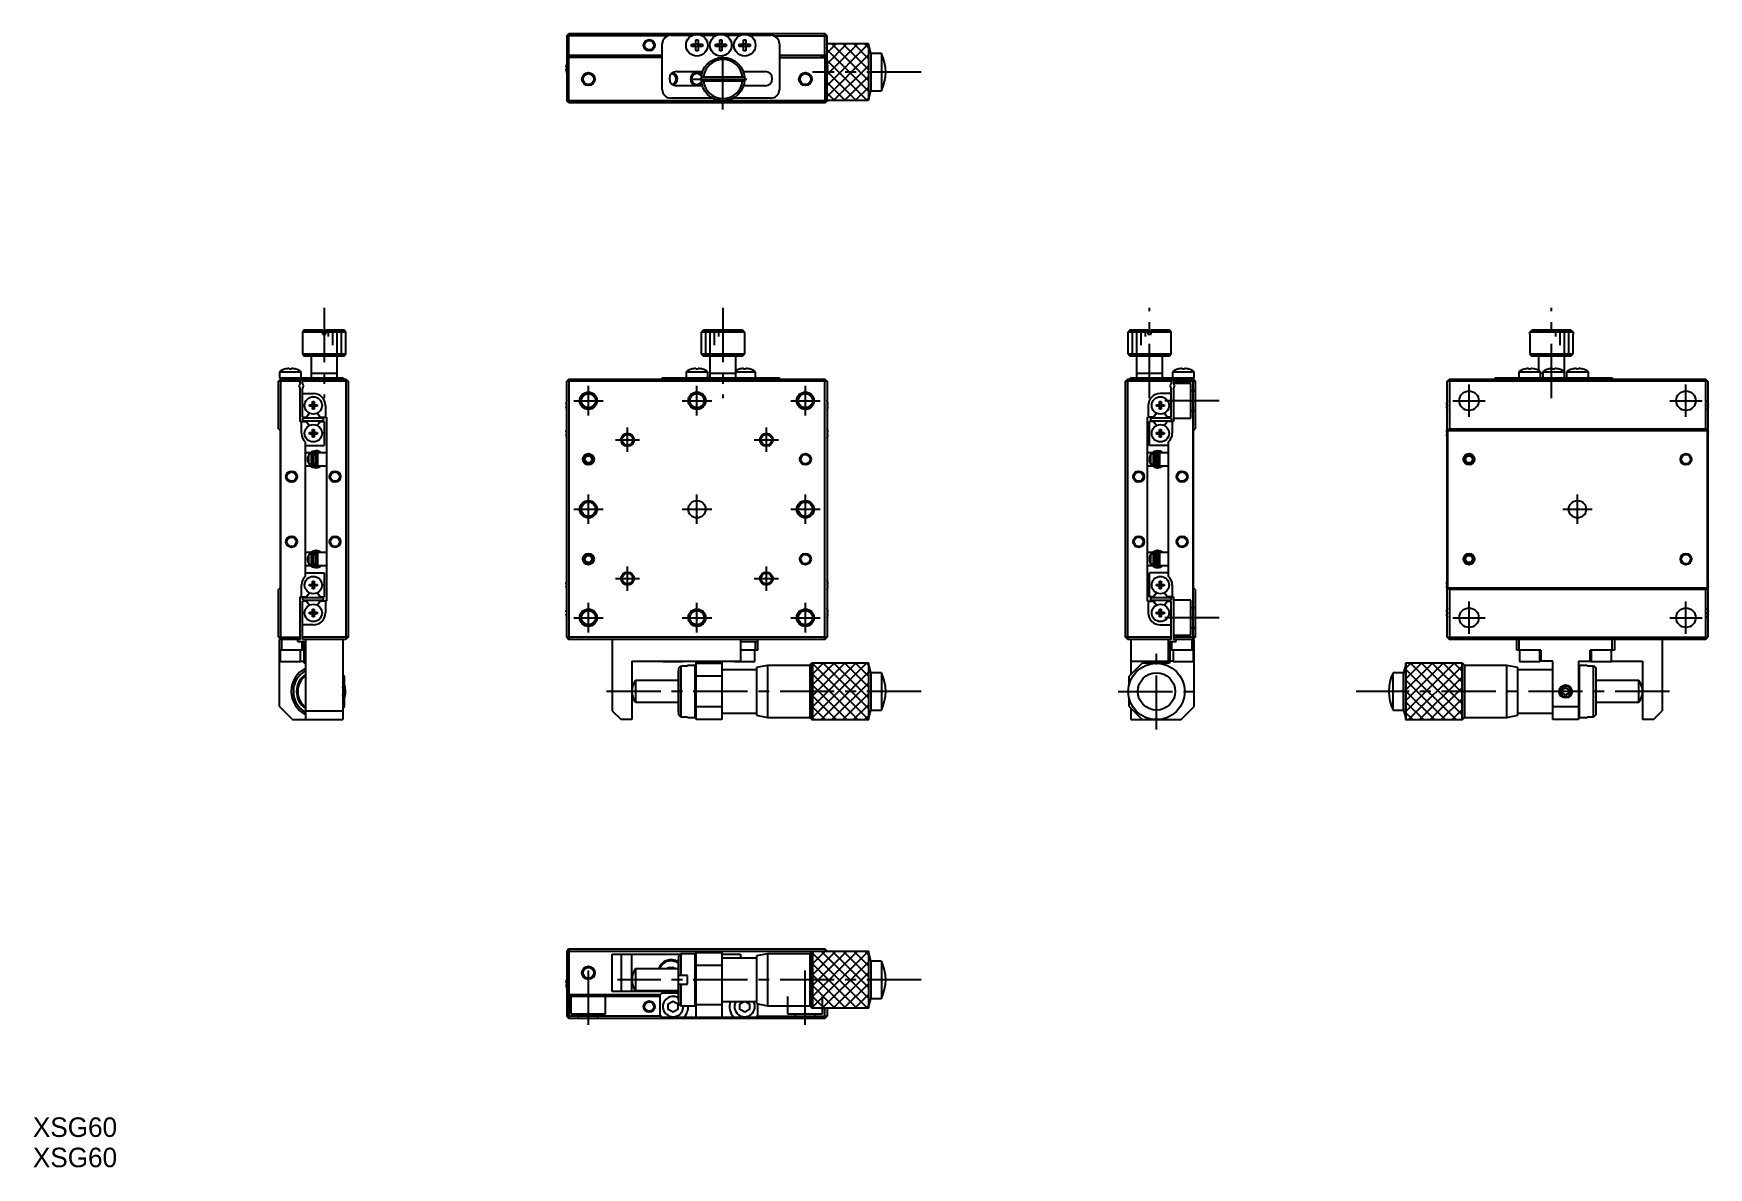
# Model space of a CAD drawing. Extents: x -8 to 378, y 7 to 269.
import ezdxf

# ---------------------------------------------------------------- set-up
doc = ezdxf.new("R2010")
doc.units = 0
doc.header["$LTSCALE"] = 10
doc.linetypes.add('CENTER', pattern=[2, 1.25, -0.25, 0.25, -0.25])
doc.linetypes.add('DASHED', pattern=[3.5, 2, -1.5])
doc.layers.get('0').update_dxf_attribs({"linetype": 'CONTINUOUS'})
doc.layers.add('CENTER', color=1, linetype='CENTER')
doc.styles.get("Standard").update_dxf_attribs({"font": 'FGP教科書体NT-M'})

msp = doc.modelspace()

# ---------------------------------------------------------------- texts
at = {"color": 7}
for p in [(-7.770244, 14.270343), (-7.770244, 7.289956)]:
    msp.add_text('XSG60', height=4.5, dxfattribs=at).set_placement(p)

# ---------------------------------------------------------------- linework, layer by layer
at = {"color": 7, "linetype": 'CONTINUOUS'}
for p, q in [((115.252878, 268.060326), (115.752878, 268.560326)), ((115.252878, 268.060326), (115.252878, 253.060326)), ((138.628378, 268.060326), (115.252878, 268.060326)), ((115.752878, 268.560326), (174.752878, 268.560326)), ((115.752878, 263.560326), (115.752878, 268.560326)), ((139.252878, 268.160326), (144.273082, 268.160326)), ((144.992878, 267.118916), (145.512878, 267.118916)), ((144.992878, 266.120326), (144.992878, 267.118916)), ((145.512878, 267.118916), (145.512878, 266.120326)), ((146.232674, 268.160326), (149.773082, 268.160326)), ((150.492878, 267.118916), (151.012878, 267.118916)), ((150.492878, 266.120326), (150.492878, 267.118916)), ((151.012878, 267.118916), (151.012878, 266.120326)), ((151.732674, 268.160326), (155.273082, 268.160326)), ((155.992878, 267.118916), (156.512878, 267.118916)), ((155.992878, 266.120326), (155.992878, 267.118916)), ((156.512878, 267.118916), (156.512878, 266.120326)), ((157.232674, 268.160326), (162.252878, 268.160326)), ((162.877378, 268.060326), (175.252878, 268.060326)), ((175.252878, 268.060326), (174.752878, 268.560326)), ((174.752878, 263.560326), (174.752878, 268.560326)), ((175.252878, 253.060326), (175.252878, 268.060326)), ((115.252878, 263.560326), (137.252878, 263.560326)), ((116.652878, 263.310326), (115.252878, 263.310326)), ((137.252878, 263.060326), (115.252878, 263.060326)), ((115.752878, 252.560326), (115.752878, 263.060326)), ((116.652878, 263.310326), (116.652878, 263.060326)), ((137.252878, 255.660326), (137.252878, 266.160326)), ((143.994288, 265.600326), (143.994288, 266.120326)), ((143.994288, 266.120326), (144.992878, 266.120326)), ((144.992878, 265.600326), (143.994288, 265.600326)), ((144.951503, 265.600326), (144.951503, 266.120326)), ((144.992878, 266.161701), (145.512878, 266.161701)), ((144.992878, 264.601737), (144.992878, 265.600326)), ((145.512878, 265.558951), (144.992878, 265.558951)), ((145.512878, 264.601737), (144.992878, 264.601737)), ((145.512878, 266.120326), (146.511467, 266.120326)), ((145.512878, 265.600326), (145.512878, 264.601737)), ((146.511467, 265.600326), (145.512878, 265.600326)), ((145.554253, 266.120326), (145.554253, 265.600326)), ((146.511467, 266.120326), (146.511467, 265.600326)), ((149.494288, 265.600326), (149.494288, 266.120326)), ((149.494288, 266.120326), (150.492878, 266.120326)), ((150.492878, 265.600326), (149.494288, 265.600326)), ((150.451503, 265.600326), (150.451503, 266.120326)), ((150.492878, 266.161701), (151.012878, 266.161701)), ((150.492878, 264.601737), (150.492878, 265.600326)), ((151.012878, 265.558951), (150.492878, 265.558951)), ((151.012878, 264.601737), (150.492878, 264.601737)), ((151.012878, 266.120326), (152.011467, 266.120326)), ((151.012878, 265.600326), (151.012878, 264.601737)), ((152.011467, 265.600326), (151.012878, 265.600326)), ((151.054253, 266.120326), (151.054253, 265.600326)), ((152.011467, 266.120326), (152.011467, 265.600326)), ((154.994288, 265.600326), (154.994288, 266.120326)), ((154.994288, 266.120326), (155.992878, 266.120326)), ((155.992878, 265.600326), (154.994288, 265.600326)), ((155.951503, 265.600326), (155.951503, 266.120326)), ((155.992878, 266.161701), (156.512878, 266.161701)), ((155.992878, 264.601737), (155.992878, 265.600326)), ((156.512878, 265.558951), (155.992878, 265.558951)), ((156.512878, 264.601737), (155.992878, 264.601737)), ((156.512878, 266.120326), (157.511467, 266.120326)), ((156.512878, 265.600326), (156.512878, 264.601737)), ((157.511467, 265.600326), (156.512878, 265.600326)), ((156.554253, 266.120326), (156.554253, 265.600326)), ((157.511467, 266.120326), (157.511467, 265.600326)), ((164.252878, 266.160326), (164.252878, 255.660326)), ((164.252878, 263.560326), (175.252878, 263.560326)), ((164.252878, 263.060326), (175.252878, 263.060326)), ((175.252878, 263.310326), (173.852878, 263.310326)), ((173.852878, 263.310326), (173.852878, 263.060326)), ((174.752878, 263.060326), (174.752878, 252.560326)), ((184.752885, 266.160325), (175.252878, 266.160325)), ((184.752885, 266.160325), (184.752885, 253.160327)), ((185.342373, 263.960326), (184.752885, 266.160325)), ((185.342373, 263.960326), (185.342373, 255.360326)), ((187.752884, 263.960326), (185.342373, 263.960326)), ((187.752884, 263.960326), (187.752884, 255.360326)), ((115.063019, 260.740326), (115.183356, 260.740326)), ((115.183356, 260.380326), (115.063019, 260.380326)), ((115.178734, 261.448942), (115.183356, 261.446688)), ((115.183356, 259.673965), (115.178734, 259.67171)), ((115.183356, 260.740326), (115.183356, 260.380326)), ((140.552878, 259.810326), (146.569129, 259.810326)), ((155.936626, 259.810326), (160.952878, 259.810326)), ((175.3224, 261.446688), (175.327022, 261.448942)), ((175.3224, 260.740326), (175.442737, 260.740326)), ((175.3224, 260.380326), (175.3224, 260.740326)), ((175.442737, 260.380326), (175.3224, 260.380326)), ((175.327022, 259.67171), (175.3224, 259.673965)), ((146.499195, 256.510326), (140.552878, 256.510326)), ((156.236852, 258.460326), (146.268904, 258.460326)), ((146.268904, 257.660326), (156.236852, 257.660326)), ((160.952878, 256.510326), (156.006561, 256.510326)), ((184.752885, 253.160327), (185.342373, 255.360326)), ((185.342373, 255.360326), (187.752884, 255.360326)), ((115.752878, 252.560326), (115.252878, 253.060326)), ((175.252878, 253.060326), (115.252878, 253.060326)), ((174.752878, 252.560326), (115.752878, 252.560326)), ((148.878009, 253.660326), (139.252878, 253.660326)), ((162.252878, 253.660326), (153.627746, 253.660326)), ((175.252878, 253.060326), (174.752878, 252.560326)), ((175.252878, 253.160327), (184.752885, 253.160327)), ((54.84947, 200.235162), (54.34947, 199.735162)), ((58.94947, 199.735162), (54.34947, 199.735162)), ((54.34947, 199.735162), (54.34947, 194.735162)), ((54.84947, 200.235162), (58.94947, 200.235162)), ((58.94947, 200.235162), (58.94947, 199.235162)), ((58.94947, 199.235162), (59.74947, 199.235162)), ((59.74947, 200.235162), (63.84947, 200.235162)), ((59.74947, 199.235162), (59.74947, 200.235162)), ((64.34947, 199.735162), (59.74947, 199.735162)), ((64.34947, 199.735162), (63.84947, 200.235162)), ((64.34947, 194.735162), (64.34947, 199.735162)), ((146.252878, 199.235162), (146.268904, 199.235162)), ((146.252878, 199.235162), (146.252878, 194.735162)), ((146.268904, 199.735162), (146.770691, 200.235162)), ((156.236852, 199.735162), (146.268904, 199.735162)), ((146.268904, 199.235162), (146.268904, 199.735162)), ((146.770691, 200.235162), (155.735065, 200.235162)), ((155.735065, 200.235162), (156.236852, 199.735162)), ((156.236852, 199.735162), (156.236852, 199.235162)), ((156.236852, 199.235162), (156.252878, 199.235162)), ((156.252878, 194.735162), (156.252878, 199.235162)), ((245.049775, 200.235162), (244.549775, 199.735162)), ((249.149775, 199.735162), (244.549775, 199.735162)), ((244.549775, 199.735162), (244.549775, 194.735162)), ((245.049775, 200.235162), (249.149775, 200.235162)), ((249.149775, 200.235162), (249.149775, 199.235162)), ((249.149775, 199.235162), (249.949775, 199.235162)), ((249.949775, 200.235162), (254.049775, 200.235162)), ((249.949775, 199.235162), (249.949775, 200.235162)), ((254.549775, 199.735162), (249.949775, 199.735162)), ((254.549775, 199.735162), (254.049775, 200.235162)), ((254.549775, 194.735162), (254.549775, 199.735162)), ((337.171655, 199.235162), (337.187681, 199.235162)), ((337.171655, 199.235162), (337.171655, 194.735162)), ((337.187681, 199.735162), (337.689468, 200.235162)), ((337.187681, 199.235162), (337.187681, 199.735162)), ((347.15563, 199.735162), (337.187681, 199.735162)), ((337.689468, 200.235162), (346.653842, 200.235162)), ((346.653842, 200.235162), (347.15563, 199.735162)), ((347.15563, 199.735162), (347.15563, 199.235162)), ((347.15563, 199.235162), (347.171655, 199.235162)), ((347.171655, 194.735162), (347.171655, 199.235162)), ((54.34947, 194.735162), (64.34947, 194.735162)), ((54.34947, 194.735162), (54.84947, 194.235162)), ((63.84947, 194.235162), (54.84947, 194.235162)), ((56.34947, 194.235162), (56.34947, 189.235162)), ((62.34947, 189.235162), (62.34947, 194.235162)), ((63.84947, 194.235162), (64.34947, 194.735162)), ((146.252878, 194.735162), (156.252878, 194.735162)), ((146.252878, 194.735162), (146.752878, 194.235162)), ((155.752878, 194.235162), (146.752878, 194.235162)), ((148.252878, 194.235162), (148.252878, 189.235162)), ((154.252878, 189.235162), (154.252878, 194.235162)), ((155.752878, 194.235162), (156.252878, 194.735162)), ((244.549775, 194.735162), (245.049775, 194.235162)), ((244.549775, 194.735162), (254.549775, 194.735162)), ((254.049775, 194.235162), (245.049775, 194.235162)), ((246.549775, 194.235162), (246.549775, 189.235162)), ((252.549775, 189.235162), (252.549775, 194.235162)), ((254.049775, 194.235162), (254.549775, 194.735162)), ((337.171655, 194.735162), (347.171655, 194.735162)), ((337.171655, 194.735162), (337.671655, 194.235162)), ((346.671655, 194.235162), (337.671655, 194.235162)), ((339.171655, 194.235162), (339.171655, 190.916291)), ((345.171655, 189.235162), (345.171655, 194.235162)), ((346.671655, 194.235162), (347.171655, 194.735162)), ((49.04947, 190.62682), (54.04947, 190.62682)), ((49.04947, 190.62682), (49.04947, 189.235162)), ((49.04947, 189.235162), (63.74947, 189.235162)), ((49.24947, 188.935162), (49.24947, 189.235162)), ((50.290881, 191.197743), (50.287537, 191.204598)), ((51.28947, 191.197743), (51.28947, 191.370115)), ((51.80947, 191.197743), (51.28947, 191.197743)), ((51.80947, 191.370115), (51.80947, 191.197743)), ((52.811403, 191.204598), (52.80806, 191.197743)), ((54.04947, 189.235162), (54.04947, 190.62682)), ((62.34947, 190.235162), (56.34947, 190.235162)), ((63.74947, 189.235162), (63.74947, 188.935162)), ((137.252878, 188.935162), (137.252878, 189.235162)), ((137.252878, 189.235162), (164.252878, 189.235162)), ((142.752878, 190.62682), (147.752878, 190.62682)), ((142.752878, 190.62682), (142.752878, 189.235162)), ((143.994288, 191.197743), (143.990945, 191.204598)), ((144.992878, 191.197743), (144.992878, 191.370115)), ((145.512878, 191.197743), (144.992878, 191.197743)), ((145.512878, 191.370115), (145.512878, 191.197743)), ((146.514811, 191.204598), (146.511467, 191.197743)), ((147.752878, 189.235162), (147.752878, 190.62682)), ((154.252878, 190.235162), (148.252878, 190.235162)), ((154.252878, 190.62682), (158.752878, 190.62682)), ((154.994288, 191.197743), (154.990945, 191.204598)), ((155.992878, 191.197743), (155.992878, 191.370115)), ((156.512878, 191.197743), (155.992878, 191.197743)), ((156.512878, 191.370115), (156.512878, 191.197743)), ((157.514811, 191.204598), (157.511467, 191.197743)), ((158.752878, 189.235162), (158.752878, 190.62682)), ((164.252878, 189.235162), (164.252878, 188.935162)), ((245.149775, 188.935162), (245.149775, 189.235162)), ((245.149775, 189.235162), (259.849775, 189.235162)), ((252.549775, 190.235162), (246.549775, 190.235162)), ((254.849775, 190.62682), (259.849775, 190.62682)), ((254.849775, 190.62682), (254.849775, 189.235162)), ((256.091185, 191.197743), (256.087842, 191.204598)), ((257.089775, 191.197743), (257.089775, 191.370115)), ((257.609775, 191.197743), (257.089775, 191.197743)), ((257.609775, 191.370115), (257.609775, 191.197743)), ((258.611708, 191.204598), (258.608364, 191.197743)), ((259.649775, 189.235162), (259.649775, 188.935162)), ((259.849775, 189.235162), (259.849775, 190.62682)), ((329.171655, 188.935162), (329.171655, 189.235162)), ((329.171655, 189.235162), (356.171655, 189.235162)), ((334.671655, 190.62682), (334.671655, 189.235162)), ((334.671655, 190.62682), (339.671655, 190.62682)), ((335.913066, 191.197743), (335.909722, 191.204598)), ((336.911655, 191.197743), (336.911655, 191.370115)), ((337.431655, 191.197743), (336.911655, 191.197743)), ((337.431655, 191.370115), (337.431655, 191.197743)), ((338.433588, 191.204598), (338.430245, 191.197743)), ((339.671655, 189.235162), (339.671655, 190.62682)), ((340.171655, 190.235162), (339.671655, 190.235162)), ((340.171655, 190.62682), (340.171655, 189.235162)), ((340.171655, 190.62682), (345.171655, 190.62682)), ((341.413066, 191.197743), (341.409722, 191.204598)), ((342.411655, 191.197743), (342.411655, 191.370115)), ((342.931655, 191.197743), (342.411655, 191.197743)), ((342.931655, 191.370115), (342.931655, 191.197743)), ((343.933588, 191.204598), (343.930245, 191.197743)), ((345.671655, 190.62682), (345.671655, 189.235162)), ((345.671655, 190.62682), (350.671655, 190.62682)), ((346.913066, 191.197743), (346.909722, 191.204598)), ((347.911655, 191.197743), (347.911655, 191.370115)), ((348.431655, 191.197743), (347.911655, 191.197743)), ((348.431655, 191.370115), (348.431655, 191.197743)), ((349.433588, 191.204598), (349.430245, 191.197743)), ((350.671655, 189.235162), (350.671655, 190.62682)), ((356.171655, 189.235162), (356.171655, 188.935162)), ((49.34947, 188.935162), (48.84947, 188.435162)), ((48.84947, 177.435162), (48.84947, 188.435162)), ((53.84947, 188.435162), (48.84947, 188.435162)), ((49.24947, 188.935162), (64.34947, 188.935162)), ((49.34947, 128.935162), (49.34947, 188.935162)), ((53.84947, 187.9966), (53.84947, 188.935162)), ((53.84947, 179.135162), (53.84947, 186.673724)), ((54.34947, 187.9966), (54.34947, 188.935162)), ((64.84947, 188.435162), (54.34947, 188.435162)), ((54.34947, 180.135162), (54.34947, 186.673724)), ((54.34947, 185.585162), (56.89947, 185.585162)), ((64.84947, 188.435162), (64.34947, 188.935162)), ((64.34947, 188.935162), (64.34947, 128.935162)), ((64.84947, 188.435162), (64.84947, 129.435162)), ((115.752878, 188.935162), (115.252878, 188.435162)), ((115.252878, 129.435162), (115.252878, 188.435162)), ((175.252878, 188.435162), (115.252878, 188.435162)), ((115.752878, 188.935162), (174.752878, 188.935162)), ((115.752878, 188.935162), (115.752878, 128.935162)), ((175.252878, 188.435162), (174.752878, 188.935162)), ((174.752878, 128.935162), (174.752878, 188.935162)), ((175.252878, 188.435162), (175.252878, 129.435162)), ((244.549775, 188.935162), (244.049775, 188.435162)), ((244.049775, 129.435162), (244.049775, 188.435162)), ((254.549775, 188.435162), (244.049775, 188.435162)), ((244.549775, 188.935162), (259.649775, 188.935162)), ((244.549775, 128.935162), (244.549775, 188.935162)), ((254.549775, 185.585162), (251.999775, 185.585162)), ((254.549775, 188.935162), (254.549775, 187.9966)), ((254.549775, 180.135162), (254.549775, 186.673724)), ((255.049775, 188.935162), (255.049775, 187.9966)), ((255.049775, 188.435162), (260.049775, 188.435162)), ((255.049775, 186.673724), (255.049775, 179.135162)), ((259.549775, 188.935162), (260.049775, 188.435162)), ((259.549775, 188.935162), (259.549775, 128.935162)), ((260.049775, 188.435162), (260.049775, 177.435162)), ((318.671655, 188.935162), (318.171655, 188.435162)), ((318.171655, 129.435162), (318.171655, 188.435162)), ((378.171655, 188.435162), (318.171655, 188.435162)), ((318.671655, 188.935162), (377.671655, 188.935162)), ((318.671655, 188.935162), (318.671655, 177.435162)), ((378.171655, 188.435162), (377.671655, 188.935162)), ((377.671655, 188.935162), (377.671655, 177.435162)), ((378.171655, 188.435162), (378.171655, 129.435162)), ((55.963109, 183.015162), (56.66947, 183.015162)), ((55.963109, 182.655162), (55.963109, 183.015162)), ((56.66947, 182.655162), (55.963109, 182.655162)), ((56.66947, 183.721524), (57.02947, 183.721524)), ((56.66947, 183.015162), (56.66947, 183.721524)), ((56.679842, 183.00479), (56.66947, 183.015162)), ((56.679842, 182.665534), (56.66947, 182.655162)), ((56.66947, 181.948801), (56.66947, 182.655162)), ((57.02947, 181.948801), (56.66947, 181.948801)), ((56.679842, 183.00479), (57.019098, 183.00479)), ((56.679842, 182.665534), (56.679842, 183.00479)), ((57.019098, 182.665534), (56.679842, 182.665534)), ((57.019098, 183.00479), (57.02947, 183.015162)), ((57.019098, 183.00479), (57.019098, 182.665534)), ((57.019098, 182.665534), (57.02947, 182.655162)), ((57.02947, 183.721524), (57.02947, 183.015162)), ((57.02947, 183.015162), (57.735832, 183.015162)), ((57.735832, 182.655162), (57.02947, 182.655162)), ((57.02947, 182.655162), (57.02947, 181.948801)), ((57.735832, 183.015162), (57.735832, 182.655162)), ((59.64947, 182.835162), (59.64947, 180.135162)), ((115.063019, 183.015162), (115.183356, 183.015162)), ((115.183356, 182.655162), (115.063019, 182.655162)), ((115.178734, 183.723778), (115.183356, 183.721524)), ((115.183356, 181.948801), (115.178734, 181.946546)), ((115.183356, 183.015162), (115.183356, 182.655162)), ((175.3224, 183.721524), (175.327022, 183.723778)), ((175.3224, 182.655162), (175.3224, 183.015162)), ((175.3224, 183.015162), (175.442737, 183.015162)), ((175.442737, 182.655162), (175.3224, 182.655162)), ((175.327022, 181.946546), (175.3224, 181.948801)), ((249.249775, 182.835162), (249.249775, 180.135162)), ((251.163413, 182.655162), (251.163413, 183.015162)), ((251.163413, 183.015162), (251.869775, 183.015162)), ((251.869775, 182.655162), (251.163413, 182.655162)), ((251.869775, 183.721524), (252.229775, 183.721524)), ((251.869775, 183.015162), (251.869775, 183.721524)), ((251.880147, 183.00479), (251.869775, 183.015162)), ((251.880147, 182.665534), (251.869775, 182.655162)), ((251.869775, 181.948801), (251.869775, 182.655162)), ((252.229775, 181.948801), (251.869775, 181.948801)), ((251.880147, 183.00479), (252.219403, 183.00479)), ((251.880147, 182.665534), (251.880147, 183.00479)), ((252.219403, 182.665534), (251.880147, 182.665534)), ((252.219403, 183.00479), (252.229775, 183.015162)), ((252.219403, 183.00479), (252.219403, 182.665534)), ((252.219403, 182.665534), (252.229775, 182.655162)), ((252.229775, 183.721524), (252.229775, 183.015162)), ((252.229775, 183.015162), (252.936136, 183.015162)), ((252.229775, 182.655162), (252.229775, 181.948801)), ((252.936136, 182.655162), (252.229775, 182.655162)), ((252.936136, 183.015162), (252.936136, 182.655162)), ((317.981796, 183.015162), (318.102134, 183.015162)), ((318.102134, 182.655162), (317.981796, 182.655162)), ((318.097511, 183.723778), (318.102134, 183.721524)), ((318.102134, 181.948801), (318.097511, 181.946546)), ((318.102134, 183.015162), (318.102134, 182.655162)), ((378.241177, 183.721524), (378.245799, 183.723778)), ((378.241177, 183.015162), (378.361514, 183.015162)), ((378.241177, 182.655162), (378.241177, 183.015162)), ((378.361514, 182.655162), (378.241177, 182.655162)), ((378.245799, 181.946546), (378.241177, 181.948801)), ((53.84947, 179.135162), (55.298665, 179.135162)), ((54.09947, 176.435162), (54.09947, 179.135162)), ((54.34947, 180.135162), (55.298665, 180.135162)), ((59.14947, 179.935162), (54.34947, 179.935162)), ((54.34947, 179.935162), (54.34947, 179.335162)), ((54.34947, 179.335162), (59.14947, 179.335162)), ((55.298665, 180.135162), (55.448831, 180.395257)), ((55.448831, 178.875067), (55.298665, 179.135162)), ((58.25011, 180.395257), (58.400276, 180.135162)), ((58.400276, 179.135162), (58.25011, 178.875067)), ((58.400276, 180.135162), (59.84947, 180.135162)), ((58.400276, 179.135162), (59.34947, 179.135162)), ((59.14947, 179.935162), (59.14947, 179.335162)), ((59.34947, 179.135162), (59.34947, 173.635162)), ((59.84947, 180.135162), (59.84947, 137.735162)), ((249.049775, 137.735162), (249.049775, 180.135162)), ((250.498969, 180.135162), (249.049775, 180.135162)), ((249.549775, 173.635162), (249.549775, 179.135162)), ((250.498969, 179.135162), (249.549775, 179.135162)), ((249.749775, 179.935162), (249.749775, 179.335162)), ((254.549775, 179.935162), (249.749775, 179.935162)), ((249.749775, 179.335162), (254.549775, 179.335162)), ((250.498969, 180.135162), (250.649135, 180.395257)), ((250.498969, 179.135162), (250.649135, 178.875067)), ((253.450414, 180.395257), (253.60058, 180.135162)), ((253.450414, 178.875067), (253.60058, 179.135162)), ((254.549775, 180.135162), (253.60058, 180.135162)), ((255.049775, 179.135162), (253.60058, 179.135162)), ((254.549775, 179.935162), (254.549775, 179.335162)), ((254.799775, 179.135162), (254.799775, 176.435162)), ((48.84947, 177.435162), (49.19947, 177.085162)), ((49.19947, 177.085162), (49.19947, 140.785162)), ((55.04947, 143.514224), (55.04947, 174.3561)), ((55.963109, 176.615162), (56.66947, 176.615162)), ((55.963109, 176.255162), (55.963109, 176.615162)), ((56.66947, 176.255162), (55.963109, 176.255162)), ((56.66947, 177.321524), (57.02947, 177.321524)), ((56.66947, 176.615162), (56.66947, 177.321524)), ((56.679842, 176.60479), (56.66947, 176.615162)), ((56.679842, 176.265534), (56.66947, 176.255162)), ((56.66947, 175.548801), (56.66947, 176.255162)), ((57.02947, 175.548801), (56.66947, 175.548801)), ((56.679842, 176.60479), (57.019098, 176.60479)), ((56.679842, 176.265534), (56.679842, 176.60479)), ((57.019098, 176.265534), (56.679842, 176.265534)), ((57.019098, 176.60479), (57.02947, 176.615162)), ((57.019098, 176.60479), (57.019098, 176.265534)), ((57.019098, 176.265534), (57.02947, 176.255162)), ((57.02947, 177.321524), (57.02947, 176.615162)), ((57.02947, 176.615162), (57.735832, 176.615162)), ((57.735832, 176.255162), (57.02947, 176.255162)), ((57.02947, 176.255162), (57.02947, 175.548801)), ((57.735832, 176.615162), (57.735832, 176.255162)), ((115.063019, 176.615162), (115.183356, 176.615162)), ((115.183356, 176.255162), (115.063019, 176.255162)), ((115.178734, 177.323778), (115.183356, 177.321524)), ((115.183356, 175.548801), (115.178734, 175.546546)), ((115.183356, 176.615162), (115.183356, 176.255162)), ((175.3224, 177.321524), (175.327022, 177.323778)), ((175.3224, 176.255162), (175.3224, 176.615162)), ((175.3224, 176.615162), (175.442737, 176.615162)), ((175.442737, 176.255162), (175.3224, 176.255162)), ((175.327022, 175.546546), (175.3224, 175.548801)), ((251.163413, 176.255162), (251.163413, 176.615162)), ((251.163413, 176.615162), (251.869775, 176.615162)), ((251.869775, 176.255162), (251.163413, 176.255162)), ((251.869775, 177.321524), (252.229775, 177.321524)), ((251.869775, 176.615162), (251.869775, 177.321524)), ((251.880147, 176.60479), (251.869775, 176.615162)), ((251.880147, 176.265534), (251.869775, 176.255162)), ((251.869775, 175.548801), (251.869775, 176.255162)), ((252.229775, 175.548801), (251.869775, 175.548801)), ((251.880147, 176.60479), (252.219403, 176.60479)), ((251.880147, 176.265534), (251.880147, 176.60479)), ((252.219403, 176.265534), (251.880147, 176.265534)), ((252.219403, 176.60479), (252.229775, 176.615162)), ((252.219403, 176.60479), (252.219403, 176.265534)), ((252.219403, 176.265534), (252.229775, 176.255162)), ((252.229775, 177.321524), (252.229775, 176.615162)), ((252.229775, 176.615162), (252.936136, 176.615162)), ((252.229775, 176.255162), (252.229775, 175.548801)), ((252.936136, 176.255162), (252.229775, 176.255162)), ((252.936136, 176.615162), (252.936136, 176.255162)), ((253.849775, 174.3561), (253.849775, 143.514224)), ((259.699775, 177.085162), (260.049775, 177.435162)), ((259.699775, 140.785162), (259.699775, 177.085162)), ((317.981796, 176.615162), (318.102134, 176.615162)), ((318.102134, 176.255162), (317.981796, 176.255162)), ((318.097511, 177.323778), (318.102134, 177.321524)), ((318.102134, 175.548801), (318.097511, 175.546546)), ((318.102134, 176.615162), (318.102134, 176.255162)), ((318.321655, 177.085162), (318.671655, 177.435162)), ((318.321655, 140.785162), (318.321655, 177.085162)), ((318.321655, 177.085162), (378.021655, 177.085162)), ((318.671655, 177.435162), (377.671655, 177.435162)), ((377.671655, 177.435162), (378.021655, 177.085162)), ((378.021655, 177.085162), (378.021655, 140.785162)), ((378.241177, 177.321524), (378.245799, 177.323778)), ((378.241177, 176.615162), (378.361514, 176.615162)), ((378.241177, 176.255162), (378.241177, 176.615162)), ((378.361514, 176.255162), (378.241177, 176.255162)), ((378.245799, 175.546546), (378.241177, 175.548801)), ((55.04947, 173.635162), (59.34947, 173.635162)), ((56.213225, 171.935162), (55.04947, 171.935162)), ((55.84947, 171.351677), (56.34947, 171.880845)), ((55.84947, 169.518647), (55.84947, 171.351677)), ((56.84947, 171.935162), (56.34947, 171.935162)), ((56.34947, 171.935162), (56.34947, 168.935162)), ((56.685384, 172.222743), (56.667392, 172.214944)), ((56.741825, 172.244983), (56.684939, 172.223602)), ((56.838175, 171.864968), (56.85272, 171.870733)), ((56.849312, 171.870372), (57.254428, 171.978851)), ((56.84947, 168.935162), (56.84947, 171.935162)), ((57.25447, 171.435162), (56.84947, 171.435162)), ((56.85272, 171.870733), (56.866981, 171.875549)), ((56.866981, 171.875549), (56.881474, 171.879635)), ((56.881474, 171.879635), (56.89616, 171.882978)), ((56.89616, 171.882978), (56.911002, 171.885568)), ((56.911002, 171.885568), (56.92596, 171.887399)), ((56.92596, 171.887399), (56.940996, 171.888463)), ((56.940996, 171.888463), (56.95607, 171.888757)), ((56.95607, 171.888757), (56.971142, 171.88828)), ((56.971142, 171.88828), (56.986172, 171.887034)), ((56.986172, 171.887034), (57.00112, 171.885021)), ((57.00112, 171.885021), (57.015947, 171.882248)), ((57.015947, 171.882248), (57.030613, 171.878722)), ((57.030613, 171.878722), (57.045081, 171.874454)), ((57.045081, 171.874454), (57.059312, 171.869455)), ((57.04947, 171.435162), (57.04947, 171.873346)), ((57.059312, 171.869455), (57.073269, 171.863742)), ((57.073269, 171.863742), (57.086918, 171.857329)), ((57.086918, 171.857329), (57.100224, 171.850236)), ((57.100224, 171.850236), (57.113153, 171.842482)), ((57.113153, 171.842482), (57.125673, 171.834088)), ((57.125673, 171.834088), (57.137754, 171.825079)), ((57.137754, 171.825079), (57.149367, 171.815478)), ((57.149367, 171.815478), (57.160484, 171.805311)), ((57.160484, 171.805311), (57.171079, 171.794606)), ((57.171079, 171.794606), (57.181127, 171.783391)), ((57.181127, 171.783391), (57.190606, 171.771694)), ((57.190606, 171.771694), (57.199493, 171.759545)), ((57.199493, 171.759545), (57.20777, 171.746977)), ((57.20777, 171.746977), (57.215418, 171.734019)), ((57.215418, 171.734019), (57.22242, 171.720704)), ((57.22242, 171.720704), (57.228761, 171.707066)), ((57.228761, 171.707066), (57.234427, 171.693136)), ((57.234427, 171.693136), (57.239407, 171.678949)), ((57.239407, 171.678949), (57.243691, 171.66454)), ((57.243691, 171.66454), (57.247268, 171.649942)), ((57.247268, 171.649942), (57.250132, 171.635189)), ((57.250132, 171.635189), (57.252277, 171.620318)), ((57.252277, 171.620318), (57.253699, 171.605362)), ((57.253699, 171.605362), (57.254394, 171.590358)), ((57.254394, 171.590358), (57.25447, 171.583663)), ((57.25447, 172.185162), (57.25447, 168.685162)), ((57.64447, 168.685162), (57.64447, 172.185162)), ((57.84947, 171.435162), (57.64447, 171.435162)), ((57.644526, 171.978528), (57.849717, 171.938531)), ((57.84947, 171.935162), (57.84947, 168.935162)), ((59.84947, 171.935162), (57.84947, 171.935162)), ((57.849717, 171.938531), (57.861903, 171.935248)), ((250.213716, 171.935162), (249.049775, 171.935162)), ((253.849775, 173.635162), (249.549775, 173.635162)), ((249.849775, 171.355262), (250.349775, 171.884409)), ((249.849775, 169.515062), (249.849775, 171.355262)), ((250.849775, 171.935162), (250.349775, 171.935162)), ((250.349775, 171.935162), (250.349775, 168.935162)), ((250.84962, 171.870382), (251.254752, 171.978844)), ((250.849775, 171.935162), (250.849775, 168.935162)), ((251.254775, 171.435162), (250.849775, 171.435162)), ((251.049775, 171.935162), (251.038102, 171.935162)), ((251.049775, 171.435162), (251.049775, 171.935162)), ((251.254775, 172.185162), (251.254775, 168.685162)), ((252.164826, 172.242857), (251.477364, 172.378818)), ((251.650886, 172.212479), (251.643227, 172.208787)), ((251.644775, 168.685162), (251.644775, 172.185162)), ((251.644775, 171.583663), (251.645109, 171.597888)), ((251.849775, 171.435162), (251.644775, 171.435162)), ((251.645109, 171.597888), (251.646168, 171.612868)), ((251.646168, 171.612868), (251.647952, 171.627777)), ((251.647952, 171.627777), (251.650455, 171.642581)), ((251.650455, 171.642581), (251.653673, 171.657244)), ((251.682233, 172.226407), (251.650886, 172.212479)), ((251.653673, 171.657244), (251.657597, 171.671733)), ((251.657597, 171.671733), (251.66222, 171.686012)), ((251.66222, 171.686012), (251.667531, 171.700049)), ((251.667531, 171.700049), (251.673518, 171.713809)), ((251.673518, 171.713809), (251.680169, 171.727261)), ((251.680169, 171.727261), (251.687469, 171.740372)), ((251.714223, 172.238749), (251.682233, 172.226407)), ((251.687469, 171.740372), (251.695402, 171.753109)), ((251.695402, 171.753109), (251.703951, 171.765443)), ((251.703951, 171.765443), (251.713096, 171.777341)), ((251.713096, 171.777341), (251.722818, 171.788776)), ((251.746778, 172.249476), (251.714223, 172.238749)), ((251.722818, 171.788776), (251.733094, 171.799718)), ((251.733094, 171.799718), (251.7439, 171.810138)), ((251.7439, 171.810138), (251.755213, 171.820011)), ((251.779818, 172.258561), (251.746778, 172.249476)), ((251.755213, 171.820011), (251.767007, 171.829309)), ((251.767007, 171.829309), (251.779252, 171.83801)), ((251.779252, 171.83801), (251.791922, 171.846088)), ((251.813262, 172.265984), (251.779818, 172.258561)), ((251.791922, 171.846088), (251.804984, 171.853522)), ((251.804984, 171.853522), (251.818408, 171.860291)), ((251.847028, 172.271726), (251.813262, 172.265984)), ((251.818408, 171.860291), (251.832161, 171.866376)), ((251.832161, 171.866376), (251.846209, 171.87176)), ((251.846209, 171.87176), (251.849754, 171.872991)), ((251.881035, 172.275773), (251.847028, 172.271726)), ((253.849775, 171.935162), (251.849775, 171.935162)), ((251.849775, 171.935162), (251.849775, 168.935162)), ((251.915197, 172.278115), (251.881035, 172.275773)), ((251.949434, 172.278748), (251.915197, 172.278115)), ((251.98366, 172.277668), (251.949434, 172.278748)), ((252.017792, 172.274879), (251.98366, 172.277668)), ((252.051747, 172.270386), (252.017792, 172.274879)), ((252.085441, 172.264201), (252.051747, 172.270386)), ((252.118793, 172.256338), (252.085441, 172.264201)), ((252.120437, 171.946802), (252.114287, 171.935162)), ((252.15172, 172.246815), (252.118793, 172.256338)), ((252.126695, 171.959055), (252.120437, 171.946802)), ((252.22403, 172.217439), (252.124817, 171.935138)), ((252.133021, 171.971843), (252.126695, 171.959055)), ((252.139378, 171.985085), (252.133021, 171.971843)), ((252.145723, 171.9987), (252.139378, 171.985085)), ((252.152018, 172.012601), (252.145723, 171.9987)), ((252.184139, 172.235656), (252.15172, 172.246815)), ((252.158223, 172.026701), (252.152018, 172.012601)), ((252.1643, 172.040912), (252.158223, 172.026701)), ((252.170209, 172.055144), (252.1643, 172.040912)), ((252.175913, 172.069307), (252.170209, 172.055144)), ((252.181378, 172.083314), (252.175913, 172.069307)), ((252.186568, 172.097075), (252.181378, 172.083314)), ((252.214306, 172.223602), (252.184139, 172.235656)), ((252.191451, 172.110504), (252.186568, 172.097075)), ((252.195996, 172.123518), (252.191451, 172.110504)), ((252.200175, 172.136034), (252.195996, 172.123518)), ((252.203962, 172.147973), (252.200175, 172.136034)), ((252.207332, 172.159262), (252.203962, 172.147973)), ((252.210265, 172.169828), (252.207332, 172.159262)), ((252.212742, 172.179605), (252.210265, 172.169828)), ((252.214747, 172.188532), (252.212742, 172.179605)), ((252.212955, 172.223887), (252.214914, 172.223266)), ((252.685806, 171.935285), (252.213861, 172.222743)), ((252.216268, 172.196554), (252.214747, 172.188532)), ((252.214914, 172.223266), (252.216389, 172.22152)), ((252.217296, 172.203618), (252.216268, 172.196554)), ((252.216389, 172.22152), (252.217368, 172.218661)), ((252.217824, 172.209682), (252.217296, 172.203618)), ((252.217368, 172.218661), (252.217848, 172.214707)), ((252.217848, 172.214707), (252.217824, 172.209682)), ((252.222963, 172.218825), (252.22403, 172.217439)), ((55.04947, 168.935162), (56.212855, 168.935162)), ((56.34947, 168.989479), (55.84947, 169.518647)), ((56.34947, 168.935162), (56.84947, 168.935162)), ((56.655778, 168.660532), (56.675539, 168.651833)), ((56.676073, 168.651544), (56.743774, 168.874962)), ((56.681554, 168.66271), (56.681349, 168.657165)), ((56.681349, 168.657165), (56.681679, 168.652744)), ((56.68229, 168.669341), (56.681554, 168.66271)), ((56.681679, 168.652744), (56.68217, 168.650512)), ((56.68217, 168.650512), (56.68421, 168.647145)), ((56.683554, 168.677015), (56.68229, 168.669341)), ((56.685337, 168.68568), (56.683554, 168.677015)), ((56.68421, 168.647145), (56.684939, 168.646722)), ((56.684939, 168.646722), (56.715106, 168.634668)), ((56.687626, 168.695278), (56.685337, 168.68568)), ((56.690408, 168.705746), (56.687626, 168.695278)), ((56.693663, 168.717015), (56.690408, 168.705746)), ((56.697369, 168.729009), (56.693663, 168.717015)), ((56.701502, 168.741648), (56.697369, 168.729009)), ((56.706035, 168.754849), (56.701502, 168.741648)), ((56.710937, 168.768523), (56.706035, 168.754849)), ((56.716176, 168.782579), (56.710937, 168.768523)), ((56.715106, 168.634668), (56.747526, 168.623509)), ((56.721717, 168.796925), (56.716176, 168.782579)), ((56.727523, 168.811465), (56.721717, 168.796925)), ((56.733555, 168.826101), (56.727523, 168.811465)), ((56.739773, 168.840737), (56.733555, 168.826101)), ((56.734423, 168.627466), (57.421878, 168.491506)), ((56.746137, 168.855276), (56.739773, 168.840737)), ((56.743774, 168.874962), (56.773972, 168.935175)), ((56.752603, 168.869619), (56.746137, 168.855276)), ((56.747526, 168.623509), (56.780452, 168.613987)), ((56.759128, 168.883673), (56.752603, 168.869619)), ((56.76567, 168.897344), (56.759128, 168.883673)), ((56.772184, 168.91054), (56.76567, 168.897344)), ((56.778628, 168.923174), (56.772184, 168.91054)), ((56.784958, 168.935162), (56.778628, 168.923174)), ((56.780452, 168.613987), (56.813804, 168.606123)), ((56.813804, 168.606123), (56.847498, 168.599938)), ((56.83612, 169.005196), (56.823831, 169.010524)), ((56.846495, 169.00195), (56.838175, 169.005357)), ((56.860675, 168.996805), (56.846495, 169.00195)), ((56.847498, 168.599938), (56.881453, 168.595446)), ((56.84947, 169.435162), (57.25447, 169.435162)), ((56.875098, 168.992389), (56.860675, 168.996805)), ((56.889727, 168.988714), (56.875098, 168.992389)), ((56.881453, 168.595446), (56.915585, 168.592656)), ((56.904524, 168.985791), (56.889727, 168.988714)), ((56.91945, 168.983627), (56.904524, 168.985791)), ((56.915585, 168.592656), (56.949811, 168.591577)), ((56.934465, 168.982229), (56.91945, 168.983627)), ((56.949529, 168.9816), (56.934465, 168.982229)), ((56.964603, 168.981743), (56.949529, 168.9816)), ((56.949811, 168.591577), (56.984048, 168.592209)), ((56.979646, 168.982654), (56.964603, 168.981743)), ((56.994619, 168.984333), (56.979646, 168.982654)), ((56.984048, 168.592209), (57.01821, 168.594552)), ((57.009483, 168.986771), (56.994619, 168.984333)), ((57.024199, 168.989963), (57.009483, 168.986771)), ((57.01821, 168.594552), (57.052217, 168.598599)), ((57.038729, 168.993898), (57.024199, 168.989963)), ((57.053036, 168.998565), (57.038729, 168.993898)), ((57.04947, 168.996967), (57.04947, 169.435162)), ((57.052217, 168.598599), (57.085983, 168.60434)), ((57.067084, 169.003948), (57.053036, 168.998565)), ((57.080837, 169.010033), (57.067084, 169.003948)), ((57.094261, 169.016802), (57.080837, 169.010033)), ((57.085983, 168.60434), (57.119427, 168.611763)), ((57.107323, 169.024236), (57.094261, 169.016802)), ((57.119993, 169.032315), (57.107323, 169.024236)), ((57.119427, 168.611763), (57.152467, 168.620849)), ((57.132238, 169.041015), (57.119993, 169.032315)), ((57.144032, 169.050314), (57.132238, 169.041015)), ((57.155345, 169.060186), (57.144032, 169.050314)), ((57.152467, 168.620849), (57.185022, 168.631575)), ((57.166151, 169.070607), (57.155345, 169.060186)), ((57.176427, 169.081548), (57.166151, 169.070607)), ((57.186149, 169.092983), (57.176427, 169.081548)), ((57.185022, 168.631575), (57.217012, 168.643917)), ((57.195294, 169.104882), (57.186149, 169.092983)), ((57.203843, 169.117215), (57.195294, 169.104882)), ((57.211776, 169.129953), (57.203843, 169.117215)), ((57.219076, 169.143063), (57.211776, 169.129953)), ((57.217012, 168.643917), (57.248359, 168.657845)), ((57.225727, 169.156515), (57.219076, 169.143063)), ((57.231714, 169.170276), (57.225727, 169.156515)), ((57.237025, 169.184312), (57.231714, 169.170276)), ((57.241648, 169.198592), (57.237025, 169.184312)), ((57.245572, 169.21308), (57.241648, 169.198592)), ((57.24879, 169.227743), (57.245572, 169.21308)), ((57.248359, 168.657845), (57.256018, 168.661537)), ((57.251293, 169.242547), (57.24879, 169.227743)), ((57.253077, 169.257456), (57.251293, 169.242547)), ((57.254136, 169.272436), (57.253077, 169.257456)), ((57.25447, 169.286661), (57.254136, 169.272436)), ((57.64447, 169.435162), (57.84947, 169.435162)), ((57.86106, 168.934031), (57.644493, 168.89148)), ((57.84947, 168.935162), (59.84947, 168.935162)), ((249.049775, 168.935162), (250.21335, 168.935162)), ((250.349775, 168.993161), (249.849775, 169.522307)), ((250.349775, 168.935162), (250.849775, 168.935162)), ((251.254719, 168.891796), (250.849614, 168.999608)), ((250.849775, 169.435162), (251.254775, 169.435162)), ((251.037938, 168.935162), (251.049775, 168.935162)), ((251.049775, 168.935162), (251.049775, 169.435162)), ((251.644775, 169.435162), (251.849775, 169.435162)), ((251.644851, 169.279967), (251.644775, 169.286661)), ((251.861583, 168.93405), (251.644817, 168.891473)), ((251.645546, 169.264962), (251.644851, 169.279967)), ((251.646968, 169.250007), (251.645546, 169.264962)), ((251.649113, 169.235135), (251.646968, 169.250007)), ((251.651977, 169.220383), (251.649113, 169.235135)), ((251.655554, 169.205785), (251.651977, 169.220383)), ((251.659838, 169.191375), (251.655554, 169.205785)), ((251.664818, 169.177188), (251.659838, 169.191375)), ((251.670484, 169.163259), (251.664818, 169.177188)), ((251.676825, 169.14962), (251.670484, 169.163259)), ((251.683827, 169.136306), (251.676825, 169.14962)), ((251.691475, 169.123348), (251.683827, 169.136306)), ((251.699752, 169.110779), (251.691475, 169.123348)), ((251.708639, 169.098631), (251.699752, 169.110779)), ((251.718118, 169.086934), (251.708639, 169.098631)), ((251.728166, 169.075718), (251.718118, 169.086934)), ((251.738761, 169.065013), (251.728166, 169.075718)), ((251.749878, 169.054846), (251.738761, 169.065013)), ((251.761491, 169.045245), (251.749878, 169.054846)), ((251.773572, 169.036236), (251.761491, 169.045245)), ((251.786092, 169.027843), (251.773572, 169.036236)), ((251.799021, 169.020088), (251.786092, 169.027843)), ((251.812327, 169.012995), (251.799021, 169.020088)), ((251.825976, 169.006582), (251.812327, 169.012995)), ((251.839934, 169.000869), (251.825976, 169.006582)), ((251.84975, 168.997335), (251.839934, 169.000869)), ((251.849775, 168.935162), (253.849775, 168.935162)), ((252.155571, 168.62457), (252.171979, 168.63027)), ((252.17229, 168.629552), (252.232017, 168.655453)), ((252.210485, 168.646937), (252.212955, 168.646437)), ((252.212955, 168.646437), (252.212635, 168.647201)), ((252.214306, 168.646722), (252.212955, 168.646437)), ((252.215035, 168.647145), (252.214306, 168.646722)), ((56.213225, 148.935162), (55.04947, 148.935162)), ((55.84947, 148.351677), (56.34947, 148.880845)), ((55.84947, 146.518647), (55.84947, 148.351677)), ((56.84947, 148.935162), (56.34947, 148.935162)), ((56.34947, 148.935162), (56.34947, 145.935162)), ((56.685384, 149.222743), (56.667392, 149.214944)), ((56.67908, 149.219513), (56.676282, 149.218825)), ((56.741825, 149.244983), (56.684939, 149.223602)), ((56.838175, 148.864968), (56.85272, 148.870733)), ((56.849312, 148.870372), (57.254428, 148.978851)), ((56.84947, 145.935162), (56.84947, 148.935162)), ((57.25447, 148.435162), (56.84947, 148.435162)), ((56.85272, 148.870733), (56.866981, 148.875549)), ((56.866981, 148.875549), (56.881474, 148.879635)), ((56.881474, 148.879635), (56.89616, 148.882978)), ((56.89616, 148.882978), (56.911002, 148.885568)), ((56.911002, 148.885568), (56.92596, 148.887399)), ((56.92596, 148.887399), (56.940996, 148.888463)), ((56.940996, 148.888463), (56.95607, 148.888757)), ((56.95607, 148.888757), (56.971142, 148.88828)), ((56.971142, 148.88828), (56.986172, 148.887034)), ((56.986172, 148.887034), (57.00112, 148.885021)), ((57.00112, 148.885021), (57.015947, 148.882248)), ((57.015947, 148.882248), (57.030613, 148.878722)), ((57.030613, 148.878722), (57.045081, 148.874454)), ((57.045081, 148.874454), (57.059312, 148.869455)), ((57.04947, 148.435162), (57.04947, 148.873346)), ((57.059312, 148.869455), (57.073269, 148.863742)), ((57.073269, 148.863742), (57.086918, 148.857329)), ((57.086918, 148.857329), (57.100224, 148.850236)), ((57.100224, 148.850236), (57.113153, 148.842482)), ((57.113153, 148.842482), (57.125673, 148.834088)), ((57.125673, 148.834088), (57.137754, 148.825079)), ((57.137754, 148.825079), (57.149367, 148.815478)), ((57.149367, 148.815478), (57.160484, 148.805311)), ((57.160484, 148.805311), (57.171079, 148.794606)), ((57.171079, 148.794606), (57.181127, 148.783391)), ((57.181127, 148.783391), (57.190606, 148.771694)), ((57.190606, 148.771694), (57.199493, 148.759545)), ((57.199493, 148.759545), (57.20777, 148.746977)), ((57.20777, 148.746977), (57.215418, 148.734019)), ((57.215418, 148.734019), (57.22242, 148.720704)), ((57.22242, 148.720704), (57.228761, 148.707066)), ((57.228761, 148.707066), (57.234427, 148.693136)), ((57.234427, 148.693136), (57.239407, 148.678949)), ((57.239407, 148.678949), (57.243691, 148.66454)), ((57.243691, 148.66454), (57.247268, 148.649942)), ((57.247268, 148.649942), (57.250132, 148.635189)), ((57.250132, 148.635189), (57.252277, 148.620318)), ((57.252277, 148.620318), (57.253699, 148.605362)), ((57.253699, 148.605362), (57.254394, 148.590358)), ((57.254394, 148.590358), (57.25447, 148.583663)), ((57.25447, 149.185162), (57.25447, 145.685162)), ((57.64447, 145.685162), (57.64447, 149.185162)), ((57.84947, 148.435162), (57.64447, 148.435162)), ((57.644526, 148.978528), (57.849717, 148.938531)), ((57.84947, 148.935162), (57.84947, 145.935162)), ((59.84947, 148.935162), (57.84947, 148.935162)), ((57.849717, 148.938531), (57.861903, 148.935248)), ((250.213716, 148.935162), (249.049775, 148.935162)), ((249.849775, 148.355262), (250.349775, 148.884409)), ((249.849775, 146.515062), (249.849775, 148.355262)), ((250.849775, 148.935162), (250.349775, 148.935162)), ((250.349775, 148.935162), (250.349775, 145.935162)), ((250.84962, 148.870382), (251.254752, 148.978844)), ((250.849775, 148.935162), (250.849775, 145.935162)), ((251.254775, 148.435162), (250.849775, 148.435162)), ((251.049775, 148.935162), (251.038102, 148.935162)), ((251.049775, 148.435162), (251.049775, 148.935162)), ((251.254775, 149.185162), (251.254775, 145.685162)), ((252.164826, 149.242857), (251.477364, 149.378818)), ((251.650886, 149.212479), (251.643227, 149.208787)), ((251.644775, 145.685162), (251.644775, 149.185162)), ((251.644775, 148.583663), (251.645109, 148.597888)), ((251.849775, 148.435162), (251.644775, 148.435162)), ((251.645109, 148.597888), (251.646168, 148.612868)), ((251.646168, 148.612868), (251.647952, 148.627777)), ((251.647952, 148.627777), (251.650455, 148.642581)), ((251.650455, 148.642581), (251.653673, 148.657244)), ((251.682233, 149.226407), (251.650886, 149.212479)), ((251.653673, 148.657244), (251.657597, 148.671733)), ((251.657597, 148.671733), (251.66222, 148.686012)), ((251.66222, 148.686012), (251.667531, 148.700049)), ((251.667531, 148.700049), (251.673518, 148.713809)), ((251.673518, 148.713809), (251.680169, 148.727261)), ((251.680169, 148.727261), (251.687469, 148.740372)), ((251.714223, 149.238749), (251.682233, 149.226407)), ((251.687469, 148.740372), (251.695402, 148.753109)), ((251.695402, 148.753109), (251.703951, 148.765443)), ((251.703951, 148.765443), (251.713096, 148.777341)), ((251.713096, 148.777341), (251.722818, 148.788776)), ((251.746778, 149.249476), (251.714223, 149.238749)), ((251.722818, 148.788776), (251.733094, 148.799718)), ((251.733094, 148.799718), (251.7439, 148.810138)), ((251.7439, 148.810138), (251.755213, 148.820011)), ((251.779818, 149.258561), (251.746778, 149.249476)), ((251.755213, 148.820011), (251.767007, 148.829309)), ((251.767007, 148.829309), (251.779252, 148.83801)), ((251.779252, 148.83801), (251.791922, 148.846088)), ((251.813262, 149.265984), (251.779818, 149.258561)), ((251.791922, 148.846088), (251.804984, 148.853522)), ((251.804984, 148.853522), (251.818408, 148.860291)), ((251.847028, 149.271726), (251.813262, 149.265984)), ((251.818408, 148.860291), (251.832161, 148.866376)), ((251.832161, 148.866376), (251.846209, 148.87176)), ((251.846209, 148.87176), (251.849754, 148.872991)), ((251.881035, 149.275773), (251.847028, 149.271726)), ((253.849775, 148.935162), (251.849775, 148.935162)), ((251.849775, 148.935162), (251.849775, 145.935162)), ((251.915197, 149.278115), (251.881035, 149.275773)), ((251.949434, 149.278748), (251.915197, 149.278115)), ((251.98366, 149.277668), (251.949434, 149.278748)), ((252.017792, 149.274879), (251.98366, 149.277668)), ((252.051747, 149.270386), (252.017792, 149.274879)), ((252.085441, 149.264201), (252.051747, 149.270386)), ((252.118793, 149.256338), (252.085441, 149.264201)), ((252.120437, 148.946802), (252.114287, 148.935162)), ((252.15172, 149.246815), (252.118793, 149.256338)), ((252.126695, 148.959055), (252.120437, 148.946802)), ((252.222963, 149.218825), (252.124817, 148.935138)), ((252.133021, 148.971843), (252.126695, 148.959055)), ((252.139378, 148.985085), (252.133021, 148.971843)), ((252.145723, 148.9987), (252.139378, 148.985085)), ((252.152018, 149.012601), (252.145723, 148.9987)), ((252.184139, 149.235656), (252.15172, 149.246815)), ((252.158223, 149.026701), (252.152018, 149.012601)), ((252.1643, 149.040912), (252.158223, 149.026701)), ((252.170209, 149.055144), (252.1643, 149.040912)), ((252.175913, 149.069307), (252.170209, 149.055144)), ((252.181378, 149.083314), (252.175913, 149.069307)), ((252.186568, 149.097075), (252.181378, 149.083314)), ((252.214306, 149.223602), (252.184139, 149.235656)), ((252.191451, 149.110504), (252.186568, 149.097075)), ((252.195996, 149.123518), (252.191451, 149.110504)), ((252.200175, 149.136034), (252.195996, 149.123518)), ((252.203962, 149.147973), (252.200175, 149.136034)), ((252.207332, 149.159262), (252.203962, 149.147973)), ((252.210265, 149.169828), (252.207332, 149.159262)), ((252.212742, 149.179605), (252.210265, 149.169828)), ((252.214747, 149.188532), (252.212742, 149.179605)), ((252.212955, 149.223887), (252.214914, 149.223266)), ((252.685806, 148.935285), (252.213861, 149.222743)), ((252.216268, 149.196554), (252.214747, 149.188532)), ((252.214914, 149.223266), (252.216389, 149.22152)), ((252.217296, 149.203618), (252.216268, 149.196554)), ((252.216389, 149.22152), (252.217368, 149.218661)), ((252.217824, 149.209682), (252.217296, 149.203618)), ((252.217368, 149.218661), (252.217848, 149.214707)), ((252.217848, 149.214707), (252.217824, 149.209682)), ((252.243168, 149.209926), (252.223406, 149.218621)), ((55.04947, 145.935162), (56.212855, 145.935162)), ((55.04947, 144.235162), (59.34947, 144.235162)), ((56.34947, 145.989479), (55.84947, 146.518647)), ((56.34947, 145.935162), (56.84947, 145.935162)), ((56.655778, 145.660532), (56.682773, 145.648716)), ((56.676073, 145.651544), (56.743774, 145.874962)), ((56.681554, 145.66271), (56.681349, 145.657165)), ((56.681349, 145.657165), (56.681679, 145.652744)), ((56.68229, 145.669341), (56.681554, 145.66271)), ((56.681679, 145.652744), (56.68217, 145.650512)), ((56.68217, 145.650512), (56.68421, 145.647145)), ((56.683554, 145.677015), (56.68229, 145.669341)), ((56.685337, 145.68568), (56.683554, 145.677015)), ((56.68421, 145.647145), (56.684939, 145.646722)), ((56.684939, 145.646722), (56.715106, 145.634668)), ((56.687626, 145.695278), (56.685337, 145.68568)), ((56.690408, 145.705746), (56.687626, 145.695278)), ((56.693663, 145.717015), (56.690408, 145.705746)), ((56.697369, 145.729009), (56.693663, 145.717015)), ((56.701502, 145.741648), (56.697369, 145.729009)), ((56.706035, 145.754849), (56.701502, 145.741648)), ((56.710937, 145.768523), (56.706035, 145.754849)), ((56.716176, 145.782579), (56.710937, 145.768523)), ((56.715106, 145.634668), (56.747526, 145.623509)), ((56.721717, 145.796925), (56.716176, 145.782579)), ((56.727523, 145.811465), (56.721717, 145.796925)), ((56.733555, 145.826101), (56.727523, 145.811465)), ((56.739773, 145.840737), (56.733555, 145.826101)), ((56.734423, 145.627466), (57.421878, 145.491506)), ((56.746137, 145.855276), (56.739773, 145.840737)), ((56.743774, 145.874962), (56.773972, 145.935175)), ((56.752603, 145.869619), (56.746137, 145.855276)), ((56.747526, 145.623509), (56.780452, 145.613987)), ((56.759128, 145.883673), (56.752603, 145.869619)), ((56.76567, 145.897344), (56.759128, 145.883673)), ((56.772184, 145.91054), (56.76567, 145.897344)), ((56.778628, 145.923174), (56.772184, 145.91054)), ((56.784958, 145.935162), (56.778628, 145.923174)), ((56.780452, 145.613987), (56.813804, 145.606123)), ((56.813804, 145.606123), (56.847498, 145.599938)), ((56.83612, 146.005196), (56.823831, 146.010524)), ((56.846495, 146.00195), (56.838175, 146.005357)), ((56.860675, 145.996805), (56.846495, 146.00195)), ((56.847498, 145.599938), (56.881453, 145.595446)), ((56.84947, 146.435162), (57.25447, 146.435162)), ((56.875098, 145.992389), (56.860675, 145.996805)), ((56.889727, 145.988714), (56.875098, 145.992389)), ((56.881453, 145.595446), (56.915585, 145.592656)), ((56.904524, 145.985791), (56.889727, 145.988714)), ((56.91945, 145.983627), (56.904524, 145.985791)), ((56.915585, 145.592656), (56.949811, 145.591577)), ((56.934465, 145.982229), (56.91945, 145.983627)), ((56.949529, 145.9816), (56.934465, 145.982229)), ((56.964603, 145.981743), (56.949529, 145.9816)), ((56.949811, 145.591577), (56.984048, 145.592209)), ((56.979646, 145.982654), (56.964603, 145.981743)), ((56.994619, 145.984333), (56.979646, 145.982654)), ((56.984048, 145.592209), (57.01821, 145.594552)), ((57.009483, 145.986771), (56.994619, 145.984333)), ((57.024199, 145.989963), (57.009483, 145.986771)), ((57.01821, 145.594552), (57.052217, 145.598599)), ((57.038729, 145.993898), (57.024199, 145.989963)), ((57.053036, 145.998565), (57.038729, 145.993898)), ((57.04947, 145.996967), (57.04947, 146.435162)), ((57.052217, 145.598599), (57.085983, 145.60434)), ((57.067084, 146.003948), (57.053036, 145.998565)), ((57.080837, 146.010033), (57.067084, 146.003948)), ((57.094261, 146.016802), (57.080837, 146.010033)), ((57.085983, 145.60434), (57.119427, 145.611763)), ((57.107323, 146.024236), (57.094261, 146.016802)), ((57.119993, 146.032315), (57.107323, 146.024236)), ((57.119427, 145.611763), (57.152467, 145.620849)), ((57.132238, 146.041015), (57.119993, 146.032315)), ((57.144032, 146.050314), (57.132238, 146.041015)), ((57.155345, 146.060186), (57.144032, 146.050314)), ((57.152467, 145.620849), (57.185022, 145.631575)), ((57.166151, 146.070607), (57.155345, 146.060186)), ((57.176427, 146.081548), (57.166151, 146.070607)), ((57.186149, 146.092983), (57.176427, 146.081548)), ((57.185022, 145.631575), (57.217012, 145.643917)), ((57.195294, 146.104882), (57.186149, 146.092983)), ((57.203843, 146.117215), (57.195294, 146.104882)), ((57.211776, 146.129953), (57.203843, 146.117215)), ((57.219076, 146.143063), (57.211776, 146.129953)), ((57.217012, 145.643917), (57.248359, 145.657845)), ((57.225727, 146.156515), (57.219076, 146.143063)), ((57.231714, 146.170276), (57.225727, 146.156515)), ((57.237025, 146.184312), (57.231714, 146.170276)), ((57.241648, 146.198592), (57.237025, 146.184312)), ((57.245572, 146.21308), (57.241648, 146.198592)), ((57.24879, 146.227743), (57.245572, 146.21308)), ((57.248359, 145.657845), (57.256018, 145.661537)), ((57.251293, 146.242547), (57.24879, 146.227743)), ((57.253077, 146.257456), (57.251293, 146.242547)), ((57.254136, 146.272436), (57.253077, 146.257456)), ((57.25447, 146.286661), (57.254136, 146.272436)), ((57.64447, 146.435162), (57.84947, 146.435162)), ((57.86106, 145.934031), (57.644493, 145.89148)), ((57.84947, 145.935162), (59.84947, 145.935162)), ((59.34947, 144.235162), (59.34947, 138.735162)), ((249.049775, 145.935162), (250.21335, 145.935162)), ((249.549775, 138.735162), (249.549775, 144.235162)), ((253.849775, 144.235162), (249.549775, 144.235162)), ((250.349775, 145.993161), (249.849775, 146.522307)), ((250.349775, 145.935162), (250.849775, 145.935162)), ((251.254719, 145.891796), (250.849614, 145.999608)), ((250.849775, 146.435162), (251.254775, 146.435162)), ((251.037938, 145.935162), (251.049775, 145.935162)), ((251.049775, 145.935162), (251.049775, 146.435162)), ((251.644775, 146.435162), (251.849775, 146.435162)), ((251.644851, 146.279967), (251.644775, 146.286661)), ((251.861583, 145.93405), (251.644817, 145.891473)), ((251.645546, 146.264962), (251.644851, 146.279967)), ((251.646968, 146.250007), (251.645546, 146.264962)), ((251.649113, 146.235135), (251.646968, 146.250007)), ((251.651977, 146.220383), (251.649113, 146.235135)), ((251.655554, 146.205785), (251.651977, 146.220383)), ((251.659838, 146.191375), (251.655554, 146.205785)), ((251.664818, 146.177188), (251.659838, 146.191375)), ((251.670484, 146.163259), (251.664818, 146.177188)), ((251.676825, 146.14962), (251.670484, 146.163259)), ((251.683827, 146.136306), (251.676825, 146.14962)), ((251.691475, 146.123348), (251.683827, 146.136306)), ((251.699752, 146.110779), (251.691475, 146.123348)), ((251.708639, 146.098631), (251.699752, 146.110779)), ((251.718118, 146.086934), (251.708639, 146.098631)), ((251.728166, 146.075718), (251.718118, 146.086934)), ((251.738761, 146.065013), (251.728166, 146.075718)), ((251.749878, 146.054846), (251.738761, 146.065013)), ((251.761491, 146.045245), (251.749878, 146.054846)), ((251.773572, 146.036236), (251.761491, 146.045245)), ((251.786092, 146.027843), (251.773572, 146.036236)), ((251.799021, 146.020088), (251.786092, 146.027843)), ((251.812327, 146.012995), (251.799021, 146.020088)), ((251.825976, 146.006582), (251.812327, 146.012995)), ((251.839934, 146.000869), (251.825976, 146.006582)), ((251.84975, 145.997335), (251.839934, 146.000869)), ((251.849775, 145.935162), (253.849775, 145.935162)), ((252.155571, 145.62457), (252.171979, 145.63027)), ((252.172371, 145.629376), (252.246869, 145.66206)), ((252.210485, 145.646937), (252.212955, 145.646437)), ((252.212955, 145.646437), (252.212635, 145.647201)), ((252.214306, 145.646722), (252.212955, 145.646437)), ((252.215035, 145.647145), (252.214306, 145.646722)), ((49.19947, 140.785162), (48.84947, 140.435162)), ((48.84947, 129.435162), (48.84947, 140.435162)), ((54.09947, 138.735162), (54.09947, 141.435162)), ((55.448831, 138.995257), (55.298665, 138.735162)), ((55.963109, 141.615162), (56.66947, 141.615162)), ((55.963109, 141.255162), (55.963109, 141.615162)), ((56.66947, 141.255162), (55.963109, 141.255162)), ((56.66947, 142.321524), (57.02947, 142.321524)), ((56.66947, 141.615162), (56.66947, 142.321524)), ((56.679842, 141.60479), (56.66947, 141.615162)), ((56.679842, 141.265534), (56.66947, 141.255162)), ((56.66947, 140.548801), (56.66947, 141.255162)), ((57.02947, 140.548801), (56.66947, 140.548801)), ((56.679842, 141.60479), (57.019098, 141.60479)), ((56.679842, 141.265534), (56.679842, 141.60479)), ((57.019098, 141.265534), (56.679842, 141.265534)), ((57.019098, 141.60479), (57.02947, 141.615162)), ((57.019098, 141.60479), (57.019098, 141.265534)), ((57.019098, 141.265534), (57.02947, 141.255162)), ((57.02947, 142.321524), (57.02947, 141.615162)), ((57.02947, 141.615162), (57.735832, 141.615162)), ((57.735832, 141.255162), (57.02947, 141.255162)), ((57.02947, 141.255162), (57.02947, 140.548801)), ((57.735832, 141.615162), (57.735832, 141.255162)), ((58.400276, 138.735162), (58.25011, 138.995257)), ((115.063019, 141.615162), (115.183356, 141.615162)), ((115.183356, 141.255162), (115.063019, 141.255162)), ((115.178734, 142.323778), (115.183356, 142.321524)), ((115.183356, 140.548801), (115.178734, 140.546546)), ((115.183356, 141.615162), (115.183356, 141.255162)), ((175.3224, 142.321524), (175.327022, 142.323778)), ((175.3224, 141.255162), (175.3224, 141.615162)), ((175.3224, 141.615162), (175.442737, 141.615162)), ((175.442737, 141.255162), (175.3224, 141.255162)), ((175.327022, 140.546546), (175.3224, 140.548801)), ((250.498969, 138.735162), (250.649135, 138.995257)), ((251.163413, 141.255162), (251.163413, 141.615162)), ((251.163413, 141.615162), (251.869775, 141.615162)), ((251.869775, 141.255162), (251.163413, 141.255162)), ((251.869775, 142.321524), (252.229775, 142.321524)), ((251.869775, 141.615162), (251.869775, 142.321524)), ((251.880147, 141.60479), (251.869775, 141.615162)), ((251.880147, 141.265534), (251.869775, 141.255162)), ((251.869775, 140.548801), (251.869775, 141.255162)), ((252.229775, 140.548801), (251.869775, 140.548801)), ((251.880147, 141.60479), (252.219403, 141.60479)), ((251.880147, 141.265534), (251.880147, 141.60479)), ((252.219403, 141.265534), (251.880147, 141.265534)), ((252.219403, 141.60479), (252.229775, 141.615162)), ((252.219403, 141.60479), (252.219403, 141.265534)), ((252.219403, 141.265534), (252.229775, 141.255162)), ((252.229775, 142.321524), (252.229775, 141.615162)), ((252.229775, 141.615162), (252.936136, 141.615162)), ((252.229775, 141.255162), (252.229775, 140.548801)), ((252.936136, 141.255162), (252.229775, 141.255162)), ((252.936136, 141.615162), (252.936136, 141.255162)), ((253.450414, 138.995257), (253.60058, 138.735162)), ((254.799775, 141.435162), (254.799775, 138.735162)), ((260.049775, 140.435162), (259.699775, 140.785162)), ((260.049775, 140.435162), (260.049775, 129.435162)), ((317.981796, 141.615162), (318.102134, 141.615162)), ((318.102134, 141.255162), (317.981796, 141.255162)), ((318.097511, 142.323778), (318.102134, 142.321524)), ((318.102134, 140.548801), (318.097511, 140.546546)), ((318.102134, 141.615162), (318.102134, 141.255162)), ((318.671655, 140.435162), (318.321655, 140.785162)), ((318.321655, 140.785162), (378.021655, 140.785162)), ((377.671655, 140.435162), (318.671655, 140.435162)), ((318.671655, 140.435162), (318.671655, 128.935162)), ((378.021655, 140.785162), (377.671655, 140.435162)), ((377.671655, 140.435162), (377.671655, 128.935162)), ((378.241177, 142.321524), (378.245799, 142.323778)), ((378.241177, 141.615162), (378.361514, 141.615162)), ((378.241177, 141.255162), (378.241177, 141.615162)), ((378.361514, 141.255162), (378.241177, 141.255162)), ((378.245799, 140.546546), (378.241177, 140.548801)), ((53.84947, 138.735162), (55.298665, 138.735162)), ((53.84947, 128.935162), (53.84947, 138.735162)), ((59.14947, 138.535162), (54.34947, 138.535162)), ((54.34947, 138.535162), (54.34947, 137.935162)), ((54.34947, 137.935162), (59.14947, 137.935162)), ((55.298665, 137.735162), (54.34947, 137.735162)), ((54.34947, 128.935162), (54.34947, 137.735162)), ((55.298665, 137.735162), (55.448831, 137.475067)), ((55.963109, 135.215162), (56.66947, 135.215162)), ((55.963109, 134.855162), (55.963109, 135.215162)), ((56.66947, 135.921524), (57.02947, 135.921524)), ((56.66947, 135.215162), (56.66947, 135.921524)), ((56.679842, 135.20479), (56.66947, 135.215162)), ((56.679842, 135.20479), (57.019098, 135.20479)), ((56.679842, 134.865534), (56.679842, 135.20479)), ((57.019098, 135.20479), (57.02947, 135.215162)), ((57.019098, 135.20479), (57.019098, 134.865534)), ((57.02947, 135.921524), (57.02947, 135.215162)), ((57.02947, 135.215162), (57.735832, 135.215162)), ((57.735832, 135.215162), (57.735832, 134.855162)), ((58.25011, 137.475067), (58.400276, 137.735162)), ((58.400276, 138.735162), (59.34947, 138.735162)), ((59.84947, 137.735162), (58.400276, 137.735162)), ((59.14947, 138.535162), (59.14947, 137.935162)), ((59.64947, 137.735162), (59.64947, 135.035162)), ((115.063019, 135.215162), (115.183356, 135.215162)), ((115.178734, 135.923778), (115.183356, 135.921524)), ((115.183356, 135.215162), (115.183356, 134.855162)), ((175.3224, 135.921524), (175.327022, 135.923778)), ((175.3224, 134.855162), (175.3224, 135.215162)), ((175.3224, 135.215162), (175.442737, 135.215162)), ((249.049775, 137.735162), (250.498969, 137.735162)), ((249.249775, 137.735162), (249.249775, 135.035162)), ((250.498969, 138.735162), (249.549775, 138.735162)), ((249.749775, 138.535162), (249.749775, 137.935162)), ((254.549775, 138.535162), (249.749775, 138.535162)), ((249.749775, 137.935162), (254.549775, 137.935162)), ((250.498969, 137.735162), (250.649135, 137.475067)), ((251.163413, 134.855162), (251.163413, 135.215162)), ((251.163413, 135.215162), (251.869775, 135.215162)), ((251.869775, 135.921524), (252.229775, 135.921524)), ((251.869775, 135.215162), (251.869775, 135.921524)), ((251.880147, 135.20479), (251.869775, 135.215162)), ((251.880147, 134.865534), (251.880147, 135.20479)), ((251.880147, 135.20479), (252.219403, 135.20479)), ((252.219403, 135.20479), (252.229775, 135.215162)), ((252.219403, 135.20479), (252.219403, 134.865534)), ((252.229775, 135.921524), (252.229775, 135.215162)), ((252.229775, 135.215162), (252.936136, 135.215162)), ((252.936136, 135.215162), (252.936136, 134.855162)), ((253.450414, 137.475067), (253.60058, 137.735162)), ((255.049775, 138.735162), (253.60058, 138.735162)), ((253.60058, 137.735162), (254.549775, 137.735162)), ((254.549775, 138.535162), (254.549775, 137.935162)), ((254.549775, 128.935162), (254.549775, 137.735162)), ((255.049775, 138.735162), (255.049775, 128.935162)), ((317.981796, 135.215162), (318.102134, 135.215162)), ((318.097511, 135.923778), (318.102134, 135.921524)), ((318.102134, 135.215162), (318.102134, 134.855162)), ((378.241177, 135.921524), (378.245799, 135.923778)), ((378.241177, 135.215162), (378.361514, 135.215162)), ((378.241177, 134.855162), (378.241177, 135.215162)), ((56.89947, 132.285162), (54.34947, 132.285162)), ((56.66947, 134.855162), (55.963109, 134.855162)), ((56.679842, 134.865534), (56.66947, 134.855162)), ((56.66947, 134.148801), (56.66947, 134.855162)), ((57.02947, 134.148801), (56.66947, 134.148801)), ((57.019098, 134.865534), (56.679842, 134.865534)), ((57.019098, 134.865534), (57.02947, 134.855162)), ((57.735832, 134.855162), (57.02947, 134.855162)), ((57.02947, 134.855162), (57.02947, 134.148801)), ((115.183356, 134.855162), (115.063019, 134.855162)), ((115.183356, 134.148801), (115.178734, 134.146546)), ((175.442737, 134.855162), (175.3224, 134.855162)), ((175.327022, 134.146546), (175.3224, 134.148801)), ((251.869775, 134.855162), (251.163413, 134.855162)), ((251.880147, 134.865534), (251.869775, 134.855162)), ((251.869775, 134.148801), (251.869775, 134.855162)), ((252.229775, 134.148801), (251.869775, 134.148801)), ((252.219403, 134.865534), (251.880147, 134.865534)), ((251.999775, 132.285162), (254.549775, 132.285162)), ((252.219403, 134.865534), (252.229775, 134.855162)), ((252.229775, 134.855162), (252.229775, 134.148801)), ((252.936136, 134.855162), (252.229775, 134.855162)), ((318.102134, 134.855162), (317.981796, 134.855162)), ((318.102134, 134.148801), (318.097511, 134.146546)), ((378.361514, 134.855162), (378.241177, 134.855162)), ((378.245799, 134.146546), (378.241177, 134.148801)), ((48.84947, 129.435162), (49.34947, 128.935162)), ((48.84947, 129.435162), (53.84947, 129.435162)), ((53.84947, 128.935162), (49.04947, 128.935162)), ((49.04947, 113.435162), (49.04947, 128.935162)), ((49.54947, 128.935162), (49.54947, 126.435162)), ((53.24947, 128.435162), (53.24947, 128.935162)), ((53.24947, 128.435162), (54.74947, 128.435162)), ((54.24947, 126.435162), (54.24947, 128.435162)), ((64.84947, 129.435162), (54.34947, 129.435162)), ((64.34947, 128.935162), (54.34947, 128.935162)), ((54.74947, 123.435162), (54.74947, 128.435162)), ((55.04947, 128.935162), (55.04947, 110.435162)), ((63.64947, 128.935162), (63.64947, 110.435162)), ((64.84947, 129.435162), (64.34947, 128.935162)), ((115.252878, 129.435162), (115.752878, 128.935162)), ((175.252878, 129.435162), (115.252878, 129.435162)), ((174.752878, 128.935162), (115.752878, 128.935162)), ((125.752878, 128.935162), (125.752878, 112.435162)), ((155.252878, 128.935162), (155.252878, 123.935162)), ((155.252878, 128.435162), (159.25288, 128.435162)), ((158.752878, 126.435162), (158.752878, 128.435162)), ((159.25288, 126.435162), (159.25288, 128.935162)), ((174.752878, 128.935162), (175.252878, 129.435162)), ((244.549775, 128.935162), (244.049775, 129.435162)), ((254.549775, 129.435162), (244.049775, 129.435162)), ((254.549775, 128.935162), (244.549775, 128.935162)), ((245.249775, 128.935162), (245.249775, 120.835162)), ((253.849775, 128.935162), (253.849775, 123.435162)), ((254.149775, 128.435162), (254.149775, 123.435162)), ((254.149775, 128.435162), (255.649775, 128.435162)), ((254.649775, 128.435162), (254.649775, 126.435162)), ((260.049775, 129.435162), (255.049775, 129.435162)), ((259.849775, 128.935162), (255.049775, 128.935162)), ((255.649775, 128.435162), (255.649775, 128.935162)), ((259.349775, 126.435162), (259.349775, 128.935162)), ((260.049775, 129.435162), (259.549775, 128.935162)), ((259.849775, 113.435162), (259.849775, 128.935162)), ((318.171655, 129.435162), (318.671655, 128.935162)), ((318.171655, 129.435162), (378.171655, 129.435162)), ((377.671655, 128.935162), (318.671655, 128.935162)), ((334.171655, 126.435162), (334.171655, 128.935162)), ((334.671655, 128.935162), (334.671655, 126.435162)), ((356.171655, 126.435162), (356.171655, 128.935162)), ((356.671655, 128.935162), (356.671655, 126.435162)), ((367.671655, 128.935162), (367.671655, 112.435162)), ((377.671655, 128.935162), (378.171655, 129.435162)), ((54.74947, 126.435162), (49.04947, 126.435162)), ((49.19947, 123.935162), (49.04947, 123.935162)), ((49.118649, 126.435162), (49.118649, 123.935162)), ((49.19947, 126.435162), (49.19947, 123.835162)), ((49.19947, 123.835162), (53.89947, 123.835162)), ((53.89947, 123.835162), (53.89947, 126.435162)), ((53.89947, 123.935162), (54.74947, 123.935162)), ((54.709207, 123.935162), (54.709207, 126.435162)), ((130.252878, 123.935162), (130.252878, 110.435162)), ((130.252878, 123.935162), (155.252878, 123.935162)), ((137.402878, 123.935162), (137.402878, 123.835162)), ((137.402878, 123.835162), (142.102878, 123.835162)), ((142.102878, 123.835162), (142.102878, 123.935162)), ((145.052878, 110.435162), (145.052878, 123.935162)), ((150.952878, 123.935162), (150.952878, 110.435162)), ((153.902878, 123.935162), (153.902878, 123.835162)), ((153.902878, 123.835162), (158.602878, 123.835162)), ((159.252878, 126.435162), (155.252878, 126.435162)), ((158.602878, 123.835162), (158.602878, 126.435162)), ((245.249775, 123.935162), (253.849775, 123.935162)), ((259.849775, 126.435162), (254.149775, 126.435162)), ((254.999775, 123.935162), (254.149775, 123.935162)), ((254.190038, 126.435162), (254.190038, 123.935162)), ((254.999775, 126.435162), (254.999775, 123.835162)), ((254.999775, 123.835162), (259.699775, 123.835162)), ((259.699775, 123.835162), (259.699775, 126.435162)), ((259.849775, 123.935162), (259.699775, 123.935162)), ((259.780596, 123.935162), (259.780596, 126.435162)), ((339.719183, 126.435162), (334.171655, 126.435162)), ((334.821655, 126.435162), (334.821655, 123.835162)), ((334.821655, 123.835162), (339.521655, 123.835162)), ((339.521655, 123.835162), (339.521655, 126.435162)), ((342.471655, 123.935162), (339.521655, 123.935162)), ((339.689811, 123.935162), (339.689811, 126.435162)), ((339.719183, 126.435162), (339.719183, 123.935162)), ((342.471655, 110.435162), (342.471655, 123.935162)), ((348.371655, 123.935162), (351.321655, 123.935162)), ((348.371655, 123.935162), (348.371655, 110.435162)), ((351.124127, 123.935162), (351.124127, 126.435162)), ((356.671655, 126.435162), (351.124127, 126.435162)), ((351.1535, 126.435162), (351.1535, 123.935162)), ((351.321655, 126.435162), (351.321655, 123.835162)), ((351.321655, 123.835162), (356.021655, 123.835162)), ((356.021655, 123.835162), (356.021655, 126.435162)), ((356.021655, 123.935162), (363.171655, 123.935162)), ((363.171655, 123.935162), (363.171655, 110.435162)), ((55.04947, 123.435162), (54.74947, 123.435162)), ((64.04947, 120.435162), (63.64947, 120.835162)), ((64.04947, 113.435162), (64.04947, 120.435162)), ((140.952878, 121.685162), (140.952878, 112.185162)), ((141.052878, 121.685162), (140.952878, 121.685162)), ((141.052878, 122.343489), (141.552878, 122.851242)), ((141.052878, 111.526835), (141.052878, 122.343489)), ((141.552878, 122.851242), (141.552878, 111.019082)), ((141.552878, 122.851242), (143.052878, 122.851242)), ((144.852878, 122.935162), (143.052878, 122.935162)), ((143.052878, 122.851242), (143.052878, 122.935162)), ((144.852878, 110.935162), (144.852878, 122.935162)), ((145.052878, 122.735162), (144.852878, 122.935162)), ((145.052878, 123.435162), (150.952878, 123.435162)), ((150.952878, 120.435162), (145.052878, 120.435162)), ((159.002878, 121.935162), (150.952878, 121.935162)), ((161.502877, 122.935158), (159.002878, 122.435159)), ((159.002878, 122.435159), (159.002878, 111.435165)), ((161.502877, 122.935158), (161.502877, 110.935166)), ((171.252882, 122.935158), (161.502877, 122.935158)), ((171.752884, 123.435161), (171.252882, 122.935158)), ((171.252882, 122.935158), (171.252882, 110.935166)), ((171.752884, 123.435161), (171.752884, 110.435163)), ((184.752885, 123.435161), (171.752884, 123.435161)), ((184.852885, 123.435161), (171.852884, 123.435161)), ((171.852884, 123.435161), (171.852884, 110.435163)), ((184.752885, 123.435161), (184.752885, 110.435163)), ((185.342373, 121.235162), (184.752885, 123.435161)), ((184.852885, 110.435163), (184.852885, 123.435161)), ((185.342373, 121.235162), (185.342373, 112.635162)), ((187.752884, 121.235162), (185.342373, 121.235162)), ((187.752884, 121.235162), (187.752884, 112.635162)), ((247.849775, 123.435162), (244.849775, 120.435162)), ((244.849775, 118.535158), (244.849775, 120.435162)), ((254.149775, 123.435162), (247.849775, 123.435162)), ((308.08216, 121.235162), (305.671649, 121.235162)), ((305.671649, 112.635162), (305.671649, 121.235162)), ((308.671648, 123.435161), (308.08216, 121.235162)), ((308.08216, 112.635162), (308.08216, 121.235162)), ((321.571649, 123.435161), (308.571648, 123.435161)), ((308.571648, 123.435161), (308.571648, 110.435163)), ((321.671649, 123.435161), (308.671648, 123.435161)), ((308.671648, 110.435163), (308.671648, 123.435161)), ((321.571649, 110.435163), (321.571649, 123.435161)), ((322.171651, 122.935158), (321.671649, 123.435161)), ((321.671649, 110.435163), (321.671649, 123.435161)), ((331.921656, 122.935158), (322.171651, 122.935158)), ((322.171651, 110.935166), (322.171651, 122.935158)), ((334.421655, 122.435159), (331.921656, 122.935158)), ((331.921656, 110.935166), (331.921656, 122.935158)), ((334.421655, 111.435165), (334.421655, 122.435159)), ((342.471655, 121.935162), (334.421655, 121.935162)), ((348.571655, 122.935162), (348.371655, 122.735162)), ((348.571655, 122.935162), (348.571655, 110.935162)), ((350.371655, 122.935162), (348.571655, 122.935162)), ((350.371655, 122.935162), (350.371655, 122.851242)), ((350.371655, 122.851242), (351.871655, 122.851242)), ((351.871655, 111.019082), (351.871655, 122.851242)), ((351.871655, 122.851242), (352.371655, 122.343489)), ((352.371655, 122.343489), (352.371655, 111.526835)), ((352.471655, 121.685162), (352.371655, 121.685162)), ((352.471655, 112.185162), (352.471655, 121.685162)), ((131.130387, 119.435158), (131.130387, 114.435166)), ((140.952878, 119.435158), (131.130387, 119.435158)), ((344.671655, 117.368175), (345.421655, 117.801188)), ((344.671655, 116.502149), (344.671655, 117.368175)), ((345.421655, 116.069137), (344.671655, 116.502149)), ((345.421655, 117.801188), (346.171655, 117.368175)), ((346.171655, 116.502149), (345.421655, 116.069137)), ((346.171655, 117.368175), (346.171655, 116.502149)), ((362.294146, 119.435158), (352.471655, 119.435158)), ((362.294146, 114.435166), (362.294146, 119.435158)), ((49.04947, 113.435162), (52.04947, 110.435162)), ((55.04947, 112.435162), (63.64947, 112.435162)), ((63.64947, 113.035162), (64.04947, 113.435162)), ((125.752878, 112.435162), (127.752878, 110.435162)), ((131.130387, 114.435166), (140.952878, 114.435166)), ((140.952878, 112.185162), (141.052878, 112.185162)), ((145.052878, 113.435162), (150.952878, 113.435162)), ((184.752885, 110.435163), (185.342373, 112.635162)), ((185.342373, 112.635162), (187.752884, 112.635162)), ((244.849775, 113.435162), (244.849775, 115.335166)), ((244.849775, 113.435162), (247.849775, 110.435162)), ((245.249775, 113.035162), (245.249775, 110.435162)), ((256.849775, 110.435162), (259.849775, 113.435162)), ((305.671649, 112.635162), (308.08216, 112.635162)), ((308.08216, 112.635162), (308.671648, 110.435163)), ((342.471655, 113.435162), (348.371655, 113.435162)), ((352.371655, 112.185162), (352.471655, 112.185162)), ((352.471655, 114.435166), (362.294146, 114.435166)), ((365.671655, 110.435162), (367.671655, 112.435162)), ((52.04947, 110.435162), (63.64947, 110.435162)), ((130.252878, 110.435162), (127.752878, 110.435162)), ((141.552878, 111.019082), (141.052878, 111.526835)), ((143.052878, 111.019082), (141.552878, 111.019082)), ((143.052878, 110.935162), (143.052878, 111.019082)), ((143.052878, 110.935162), (144.852878, 110.935162)), ((144.852878, 110.935162), (145.052878, 111.135162)), ((150.952878, 110.435162), (145.052878, 110.435162)), ((150.952878, 111.935162), (159.002878, 111.935162)), ((159.002878, 111.435165), (161.502877, 110.935166)), ((161.502877, 110.935166), (171.252882, 110.935166)), ((171.252882, 110.935166), (171.752884, 110.435163)), ((171.752884, 110.435163), (184.752885, 110.435163)), ((171.852884, 110.435163), (184.852885, 110.435163)), ((245.249775, 110.435162), (256.849775, 110.435162)), ((308.571648, 110.435163), (321.571649, 110.435163)), ((308.671648, 110.435163), (321.671649, 110.435163)), ((321.671649, 110.435163), (322.171651, 110.935166)), ((322.171651, 110.935166), (331.921656, 110.935166)), ((331.921656, 110.935166), (334.421655, 111.435165)), ((334.421655, 111.935162), (342.471655, 111.935162)), ((348.371655, 110.435162), (342.471655, 110.435162)), ((348.371655, 111.135162), (348.571655, 110.935162)), ((348.571655, 110.935162), (350.371655, 110.935162)), ((350.371655, 111.019082), (350.371655, 110.935162)), ((351.871655, 111.019082), (350.371655, 111.019082)), ((352.371655, 111.526835), (351.871655, 111.019082)), ((365.671655, 110.435162), (363.171655, 110.435162)), ((115.752878, 57.601664), (115.252878, 57.101664)), ((115.252878, 57.101664), (115.252878, 42.101664)), ((115.252878, 57.101664), (175.252878, 57.101664)), ((115.752878, 57.601664), (174.752878, 57.601664)), ((115.752878, 57.601664), (115.752878, 47.101664)), ((125.752878, 47.801664), (125.752878, 56.401664)), ((125.752878, 56.401664), (141.452878, 56.401664)), ((127.752878, 56.401664), (127.752878, 47.801664)), ((130.252878, 47.801664), (130.252878, 56.401664)), ((140.952878, 55.251664), (140.952878, 45.751664)), ((141.052878, 55.251664), (140.952878, 55.251664)), ((141.552878, 56.501664), (141.052878, 56.001664)), ((141.052878, 51.501664), (141.052878, 56.001664)), ((141.552878, 56.501664), (141.552878, 51.501664)), ((144.852878, 56.501664), (141.552878, 56.501664)), ((145.052878, 56.301664), (144.852878, 56.501664)), ((144.852878, 44.501664), (144.852878, 56.501664)), ((144.952878, 56.401664), (145.052878, 56.401664)), ((145.052878, 56.801664), (150.952878, 56.801664)), ((145.052878, 41.801664), (145.052878, 56.801664)), ((150.952878, 56.801664), (150.952878, 41.801664)), ((150.952878, 56.401664), (155.252878, 56.401664)), ((159.002878, 55.501664), (150.952878, 55.501664)), ((155.252878, 56.401664), (155.252878, 55.501664)), ((161.502877, 56.50166), (159.002878, 56.001661)), ((159.002878, 56.001661), (159.002878, 45.001667)), ((161.502877, 56.50166), (161.502877, 44.501668)), ((171.252882, 56.50166), (161.502877, 56.50166)), ((171.752884, 57.001663), (171.252882, 56.50166)), ((171.252882, 56.50166), (171.252882, 44.501668)), ((171.752884, 57.001663), (171.752884, 44.001665)), ((184.752885, 57.001663), (171.752884, 57.001663)), ((184.852885, 57.001663), (171.852884, 57.001663)), ((171.852884, 57.001663), (171.852884, 44.001665)), ((175.252878, 57.101664), (174.752878, 57.601664)), ((174.752878, 57.001663), (174.752878, 57.601664)), ((175.252878, 57.101664), (175.252878, 57.001663)), ((184.752885, 57.001663), (184.752885, 44.001665)), ((185.342373, 54.801664), (184.752885, 57.001663)), ((184.852885, 44.001665), (184.852885, 57.001663)), ((185.342373, 54.801664), (185.342373, 46.201664)), ((187.752884, 54.801664), (185.342373, 54.801664)), ((187.752884, 54.801664), (187.752884, 46.201664)), ((115.178734, 50.49028), (115.183356, 50.488025)), ((131.130387, 53.00166), (131.130387, 48.001668)), ((140.952878, 53.00166), (131.130387, 53.00166)), ((138.329115, 53.00166), (138.53119, 53.351664)), ((138.53119, 53.351664), (139.974566, 53.351664)), ((139.974566, 53.351664), (140.176641, 53.00166)), ((143.052878, 51.501664), (141.052878, 51.501664)), ((143.052878, 49.501664), (143.052878, 51.501664)), ((150.952878, 53.801664), (145.052878, 53.801664)), ((115.063019, 49.781664), (115.183356, 49.781664)), ((115.183356, 49.421664), (115.063019, 49.421664)), ((115.183356, 48.715302), (115.178734, 48.713048)), ((115.183356, 49.781664), (115.183356, 49.421664)), ((115.252878, 47.101664), (136.852878, 47.101664)), ((116.652878, 46.851664), (115.252878, 46.851664)), ((136.752878, 46.601664), (115.252878, 46.601664)), ((115.752878, 46.601664), (115.752878, 41.601664)), ((116.652878, 46.851664), (116.652878, 47.101664)), ((140.952878, 47.801664), (125.752878, 47.801664)), ((131.130387, 48.001668), (140.952878, 48.001668)), ((137.252878, 47.501664), (136.752878, 47.001664)), ((136.752878, 42.301664), (136.752878, 47.001664)), ((137.252878, 47.501664), (140.952878, 47.501664)), ((141.052878, 45.001664), (141.052878, 49.501664)), ((141.052878, 49.501664), (143.052878, 49.501664)), ((141.552878, 49.501664), (141.552878, 44.501664)), ((138.652878, 44.936749), (139.752878, 45.571834)), ((138.652878, 43.666578), (138.652878, 44.936749)), ((139.752878, 43.031493), (138.652878, 43.666578)), ((139.752878, 45.571834), (140.852878, 44.936749)), ((140.852878, 43.666578), (139.752878, 43.031493)), ((140.852878, 44.936749), (140.852878, 43.666578)), ((140.952878, 45.751664), (141.052878, 45.751664)), ((141.052878, 45.001664), (141.552878, 44.501664)), ((141.552878, 44.501664), (144.852878, 44.501664)), ((144.852878, 44.501664), (145.052878, 44.701664)), ((145.052878, 44.801664), (150.952878, 44.801664)), ((150.952878, 45.501664), (159.002878, 45.501664)), ((155.152878, 44.936749), (156.131339, 45.501664)), ((155.152878, 43.666578), (155.152878, 44.936749)), ((156.252878, 43.031493), (155.152878, 43.666578)), ((157.352878, 43.666578), (156.252878, 43.031493)), ((156.374417, 45.501664), (157.352878, 44.936749)), ((157.352878, 44.936749), (157.352878, 43.666578)), ((159.002878, 45.001667), (161.502877, 44.501668)), ((159.252878, 42.301664), (159.252878, 44.951667)), ((161.502877, 44.501668), (171.252882, 44.501668)), ((171.252882, 44.501668), (171.752884, 44.001665)), ((171.752884, 44.001665), (184.752885, 44.001665)), ((171.852884, 44.001665), (184.852885, 44.001665)), ((174.752878, 41.601664), (174.752878, 44.001665)), ((175.252878, 44.001665), (175.252878, 42.101664)), ((184.752885, 44.001665), (185.342373, 46.201664)), ((185.342373, 46.201664), (187.752884, 46.201664)), ((115.752878, 41.601664), (115.252878, 42.101664)), ((136.952878, 42.101664), (115.252878, 42.101664)), ((174.752878, 41.601664), (115.752878, 41.601664)), ((136.752878, 42.301664), (137.252878, 41.801664)), ((158.752878, 41.801664), (137.252878, 41.801664)), ((142.271033, 41.870842), (142.300406, 41.801664)), ((153.70535, 41.801664), (153.734722, 41.870842)), ((158.752878, 41.801664), (159.252878, 42.301664)), ((159.052878, 42.101664), (175.252878, 42.101664)), ((174.752878, 41.601664), (175.252878, 42.101664))]:
    msp.add_line(p, q, dxfattribs=at)
at = {"color": 3, "linetype": 'CONTINUOUS'}
for p, q in [((175.152878, 264.000503), (177.3127, 266.160325)), ((175.152878, 261.500503), (179.8127, 266.160325)), ((175.152878, 259.000503), (182.3127, 266.160325)), ((175.152878, 256.500503), (184.8127, 266.160325)), ((175.152878, 264.878844), (184.852885, 255.178837)), ((175.152878, 254.000503), (184.852885, 263.70051)), ((176.371396, 266.160325), (184.852885, 257.678837)), ((178.871396, 266.160325), (184.852885, 260.178837)), ((181.371396, 266.160325), (184.852885, 262.678837)), ((183.871396, 266.160325), (184.852885, 265.178837)), ((175.152878, 262.378844), (184.371394, 253.160327)), ((175.152878, 259.878844), (181.871394, 253.160327)), ((176.812702, 253.160327), (184.852885, 261.20051)), ((179.312702, 253.160327), (184.852885, 258.70051)), ((175.152878, 257.378844), (179.371394, 253.160327)), ((175.152878, 254.878844), (176.871394, 253.160327)), ((181.812702, 253.160327), (184.852885, 256.20051)), ((184.312702, 253.160327), (184.852885, 253.70051)), ((60.34947, 198.735162), (60.34947, 199.735162)), ((61.34947, 196.735162), (61.34947, 199.735162)), ((62.34947, 194.735162), (62.34947, 199.735162)), ((63.34947, 194.735162), (63.34947, 199.735162)), ((147.252878, 199.735162), (147.252878, 194.735162)), ((148.252878, 199.735162), (148.252878, 194.735162)), ((149.252878, 199.735162), (149.252878, 196.735162)), ((150.252878, 199.735162), (150.252878, 198.735162)), ((245.549775, 199.735162), (245.549775, 194.735162)), ((246.549775, 199.735162), (246.549775, 194.735162)), ((247.549775, 199.735162), (247.549775, 196.735162)), ((248.549775, 199.735162), (248.549775, 198.735162)), ((343.171655, 198.735162), (343.171655, 199.735162)), ((344.171655, 196.735162), (344.171655, 199.735162)), ((345.171655, 194.735162), (345.171655, 199.735162)), ((346.171655, 194.735162), (346.171655, 199.735162)), ((171.852884, 123.425674), (171.862371, 123.435161)), ((171.852884, 120.925674), (174.362371, 123.435161)), ((171.852884, 118.425674), (176.862371, 123.435161)), ((171.852884, 115.925674), (179.362371, 123.435161)), ((171.852884, 113.425674), (181.862371, 123.435161)), ((171.852884, 110.925674), (184.362371, 123.435161)), ((171.852884, 123.404002), (184.821723, 110.435163)), ((171.852884, 120.904002), (182.321723, 110.435163)), ((173.862373, 110.435163), (184.852885, 121.425675)), ((174.321725, 123.435161), (184.852885, 112.904001)), ((176.821725, 123.435161), (184.852885, 115.404001)), ((179.321725, 123.435161), (184.852885, 117.904001)), ((181.821725, 123.435161), (184.852885, 120.404001)), ((184.321725, 123.435161), (184.852885, 122.904001)), ((308.571648, 122.253067), (309.753742, 123.435161)), ((308.571648, 119.753067), (312.253742, 123.435161)), ((308.571648, 117.253067), (314.753742, 123.435161)), ((308.571648, 114.753067), (317.253742, 123.435161)), ((308.571648, 112.253067), (319.753742, 123.435161)), ((308.571648, 122.076608), (320.213093, 110.435163)), ((309.253744, 110.435163), (321.571649, 122.753068)), ((309.713095, 123.435161), (321.571649, 111.576607)), ((311.753744, 110.435163), (321.571649, 120.253068)), ((312.213095, 123.435161), (321.571649, 114.076607)), ((314.713095, 123.435161), (321.571649, 116.576607)), ((317.213095, 123.435161), (321.571649, 119.076607)), ((319.713095, 123.435161), (321.571649, 121.576607)), ((171.852884, 118.404002), (179.821723, 110.435163)), ((171.852884, 115.904002), (177.321723, 110.435163)), ((176.362373, 110.435163), (184.852885, 118.925675)), ((178.862373, 110.435163), (184.852885, 116.425675)), ((308.571648, 119.576608), (317.713093, 110.435163)), ((308.571648, 117.076608), (315.213093, 110.435163)), ((314.253744, 110.435163), (321.571649, 117.753068)), ((171.852884, 113.404002), (174.821723, 110.435163)), ((181.362373, 110.435163), (184.852885, 113.925675)), ((308.571648, 114.576608), (312.713093, 110.435163)), ((308.571648, 112.076608), (310.213093, 110.435163)), ((316.753744, 110.435163), (321.571649, 115.253068)), ((319.253744, 110.435163), (321.571649, 112.753068)), ((171.852884, 110.904002), (172.321723, 110.435163)), ((183.862373, 110.435163), (184.852885, 111.425675)), ((171.852884, 56.659172), (172.195375, 57.001663)), ((171.852884, 54.159172), (174.695375, 57.001663)), ((171.852884, 51.659172), (177.195375, 57.001663)), ((171.852884, 49.159172), (179.695375, 57.001663)), ((171.852884, 46.659172), (182.195375, 57.001663)), ((171.852884, 44.159172), (184.695375, 57.001663)), ((171.852884, 56.637501), (184.48872, 44.001665)), ((171.852884, 54.137501), (181.98872, 44.001665)), ((173.988722, 57.001663), (184.852885, 46.1375)), ((174.195377, 44.001665), (184.852885, 54.659173)), ((176.488722, 57.001663), (184.852885, 48.6375)), ((178.988722, 57.001663), (184.852885, 51.1375)), ((181.488722, 57.001663), (184.852885, 53.6375)), ((183.988722, 57.001663), (184.852885, 56.1375)), ((171.852884, 51.637501), (179.48872, 44.001665)), ((176.695377, 44.001665), (184.852885, 52.159173)), ((171.852884, 49.137501), (176.98872, 44.001665)), ((171.852884, 46.637501), (174.48872, 44.001665)), ((179.195377, 44.001665), (184.852885, 49.659173)), ((181.695377, 44.001665), (184.852885, 47.159173)), ((171.852884, 44.137501), (171.98872, 44.001665)), ((184.195377, 44.001665), (184.852885, 44.659173))]:
    msp.add_line(p, q, dxfattribs=at)
at = {"color": 3, "linetype": 'DASHED'}
for p, q in [((259.049775, 187.935162), (255.100175, 187.935162)), ((259.049775, 179.935162), (259.049775, 187.935162)), ((260.049775, 186.185162), (259.049775, 186.185162)), ((259.049775, 181.685162), (260.049775, 181.685162)), ((255.049775, 179.935162), (259.049775, 179.935162)), ((259.049775, 137.935162), (255.049775, 137.935162)), ((259.049775, 129.935162), (259.049775, 137.935162)), ((260.049775, 136.185162), (259.049775, 136.185162)), ((259.049775, 131.685162), (260.049775, 131.685162)), ((255.049775, 129.935162), (259.049775, 129.935162)), ((116.152878, 46.601664), (116.152878, 42.601664)), ((124.152878, 42.601664), (124.152878, 46.601664)), ((166.152878, 46.601664), (166.152878, 42.601664)), ((174.152878, 42.601664), (174.152878, 46.601664)), ((116.152878, 42.601664), (124.152878, 42.601664)), ((117.902878, 42.601664), (117.902878, 41.601664)), ((122.402878, 41.601664), (122.402878, 42.601664)), ((166.152878, 42.601664), (174.152878, 42.601664)), ((167.902878, 42.601664), (167.902878, 41.601664)), ((172.402878, 41.601664), (172.402878, 42.601664))]:
    msp.add_line(p, q, dxfattribs=at)
at = {"color": 3, "linetype": 'CONTINUOUS'}
for centre, radius in [((134.252878, 265.860326), 1.3), ((120.252878, 258.060326), 1.5), ((170.252878, 258.060326), 1.5), ((120.252878, 183.935162), 2), ((145.252878, 183.935162), 2), ((170.252878, 183.935162), 2), ((129.252878, 174.935162), 1.5), ((161.252878, 174.935162), 1.5), ((120.252878, 170.435162), 1.3), ((170.252878, 170.435162), 1.3), ((323.171655, 170.435162), 1.3), ((373.171655, 170.435162), 1.3), ((51.84947, 166.435162), 1.3), ((61.84947, 166.435162), 1.3), ((247.049775, 166.435162), 1.3), ((257.049775, 166.435162), 1.3), ((120.252878, 158.935162), 2), ((170.252878, 158.935162), 2), ((51.84947, 151.435162), 1.3), ((61.84947, 151.435162), 1.3), ((247.049775, 151.435162), 1.3), ((257.049775, 151.435162), 1.3), ((120.252878, 147.435162), 1.3), ((170.252878, 147.435162), 1.3), ((323.171655, 147.435162), 1.3), ((373.171655, 147.435162), 1.3), ((129.252878, 142.935162), 1.5), ((161.252878, 142.935162), 1.5), ((120.252878, 133.935162), 2), ((145.252878, 133.935162), 2), ((170.252878, 133.935162), 2), ((345.421655, 116.935162), 1.5), ((120.252878, 52.101664), 1.5), ((134.252878, 44.301664), 1.3)]:
    msp.add_circle(centre, radius, dxfattribs=at)
at = {"color": 7, "linetype": 'CONTINUOUS'}
for centre, radius in [((134.252878, 265.860326), 1.075), ((145.252878, 265.860326), 2.5), ((150.752878, 265.860326), 2.5), ((156.252878, 265.860326), 2.5), ((151.252878, 258.060326), 5), ((120.252878, 258.060326), 1.25), ((170.252878, 258.060326), 1.25), ((120.252878, 183.935162), 1.65), ((145.252878, 183.935162), 1.65), ((170.252878, 183.935162), 1.65), ((323.171655, 183.935162), 2.25), ((373.171655, 183.935162), 2.25), ((56.84947, 182.835162), 2), ((252.049775, 182.835162), 2), ((56.84947, 176.435162), 2), ((252.049775, 176.435162), 2), ((129.252878, 174.935162), 1.25), ((161.252878, 174.935162), 1.25), ((120.252878, 170.435162), 1.075), ((120.252878, 170.435162), 0.8), ((170.252878, 170.435162), 1.075), ((323.171655, 170.435162), 1.075), ((323.171655, 170.435162), 0.8), ((373.171655, 170.435162), 1.075), ((51.84947, 166.435162), 1.075), ((61.84947, 166.435162), 1.075), ((247.049775, 166.435162), 1.075), ((257.049775, 166.435162), 1.075), ((120.252878, 158.935162), 1.65), ((145.252878, 158.935162), 2), ((170.252878, 158.935162), 1.65), ((348.171655, 158.935162), 2), ((51.84947, 151.435162), 1.075), ((61.84947, 151.435162), 1.075), ((247.049775, 151.435162), 1.075), ((257.049775, 151.435162), 1.075), ((120.252878, 147.435162), 1.075), ((120.252878, 147.435162), 0.8), ((170.252878, 147.435162), 1.075), ((323.171655, 147.435162), 1.075), ((323.171655, 147.435162), 0.8), ((373.171655, 147.435162), 1.075), ((56.84947, 141.435162), 2), ((129.252878, 142.935162), 1.25), ((161.252878, 142.935162), 1.25), ((252.049775, 141.435162), 2), ((56.84947, 135.035162), 2), ((120.252878, 133.935162), 1.65), ((145.252878, 133.935162), 1.65), ((170.252878, 133.935162), 1.65), ((252.049775, 135.035162), 2), ((323.171655, 133.935162), 2.25), ((373.171655, 133.935162), 2.25), ((251.149775, 116.935162), 6.499999), ((251.149775, 116.935162), 4.3), ((345.421655, 116.935162), 1.25), ((120.252878, 52.101664), 1.25), ((134.252878, 44.301664), 1.075)]:
    msp.add_circle(centre, radius, dxfattribs=at)
for centre, radius, start, end in [((139.252878, 266.160326), 2, 90, 180), ((162.252878, 266.160326), 2, 0, 90), ((151.252878, 258.060326), 4.5, 5.099689, 174.900311), ((179.007883, 259.660326), 9.745001, 333.816209, 26.183791), ((118.252878, 260.560326), 3.194933, 163.893288, 176.770291), ((118.252878, 260.560326), 3.194933, 183.229709, 196.106712), ((118.252878, 260.560326), 3.2, 159.635865, 163.877467), ((118.252878, 260.560326), 3.2, 196.122533, 200.364135), ((140.552878, 258.160326), 1.65, 90, 270), ((139.252878, 258.060326), 1.25, 283.934541, 84.86287), ((145.252878, 258.060326), 1.25, 33.12294, 326.87706), ((160.952878, 258.160326), 1.65, 270, 90), ((172.252878, 260.560326), 3.2, 16.122533, 20.364135), ((172.252878, 260.560326), 3.2, 339.635865, 343.877467), ((172.252878, 260.560326), 3.194933, 3.229709, 16.106712), ((172.252878, 260.560326), 3.194933, 343.893288, 356.770291), ((139.252878, 255.660326), 2, 180, 270), ((151.252878, 258.060326), 4.5, 185.099689, 354.900311), ((162.252878, 255.660326), 2, 270, 0), ((51.54947, 186.885162), 4.5, 106.285843, 123.748989), ((51.54947, 186.885162), 4.492483, 93.317816, 106.26943), ((51.54947, 186.885162), 4.492483, 73.73057, 86.682184), ((51.54947, 186.885162), 4.5, 56.251011, 73.714157), ((145.252878, 186.885162), 4.5, 106.285843, 123.748989), ((145.252878, 186.885162), 4.492483, 93.317816, 106.26943), ((145.252878, 186.885162), 4.492483, 73.73057, 86.682184), ((145.252878, 186.885162), 4.5, 56.251011, 73.714157), ((156.252878, 186.885162), 4.5, 106.285843, 116.3878), ((156.252878, 186.885162), 4.492483, 93.317816, 106.26943), ((156.252878, 186.885162), 4.492483, 73.73057, 86.682184), ((156.252878, 186.885162), 4.5, 56.251011, 73.714157), ((257.349775, 186.885162), 4.5, 106.285843, 123.748989), ((257.349775, 186.885162), 4.492483, 93.317816, 106.26943), ((257.349775, 186.885162), 4.492483, 73.73057, 86.682184), ((257.349775, 186.885162), 4.5, 56.251011, 73.714157), ((337.171655, 186.885162), 4.5, 106.285843, 123.748989), ((337.171655, 186.885162), 4.492483, 93.317816, 106.26943), ((337.171655, 186.885162), 4.492483, 73.73057, 86.682184), ((337.171655, 186.885162), 4.5, 56.251011, 73.714157), ((342.671655, 186.885162), 4.5, 106.285843, 123.748989), ((342.671655, 186.885162), 4.492483, 93.317816, 106.26943), ((342.671655, 186.885162), 4.492483, 73.73057, 86.682184), ((342.671655, 186.885162), 4.5, 56.251011, 73.714157), ((348.171655, 186.885162), 4.5, 106.285843, 123.748989), ((348.171655, 186.885162), 4.492483, 93.317816, 106.26943), ((348.171655, 186.885162), 4.492483, 73.73057, 86.682184), ((348.171655, 186.885162), 4.5, 56.251011, 73.714157), ((54.59947, 187.335162), 1, 138.590378, 221.409622), ((53.59947, 187.335162), 1, 318.590378, 41.409622), ((56.89947, 182.835162), 2.75, 0, 90), ((251.999775, 182.835162), 2.75, 90, 180), ((255.299775, 187.335162), 1, 138.590378, 221.409622), ((254.299775, 187.335162), 1, 318.590378, 41.409622), ((118.252878, 182.835162), 3.194933, 163.893288, 176.770291), ((118.252878, 182.835162), 3.194933, 183.229709, 196.106712), ((118.252878, 182.835162), 3.2, 159.635865, 163.877467), ((118.252878, 182.835162), 3.2, 196.122533, 200.364135), ((172.252878, 182.835162), 3.2, 16.122533, 20.364135), ((172.252878, 182.835162), 3.2, 339.635865, 343.877467), ((172.252878, 182.835162), 3.194933, 3.229709, 16.106712), ((172.252878, 182.835162), 3.194933, 343.893288, 356.770291), ((321.171655, 182.835162), 3.194933, 163.893288, 176.770291), ((321.171655, 182.835162), 3.194933, 183.229709, 196.106712), ((321.171655, 182.835162), 3.2, 159.635865, 163.877467), ((321.171655, 182.835162), 3.2, 196.122533, 200.364135), ((375.171655, 182.835162), 3.2, 16.122533, 20.364135), ((375.171655, 182.835162), 3.2, 339.635865, 343.877467), ((375.171655, 182.835162), 3.194933, 3.229709, 16.106712), ((375.171655, 182.835162), 3.194933, 343.893288, 356.770291), ((56.84947, 179.635161), 1.5875, 120.433182, 169.10691), ((56.84947, 179.635161), 1.5875, 190.893016, 239.566737), ((56.964375, 179.520257), 1.75, 121.881533, 150), ((56.964375, 179.750067), 1.75, 210, 238.118467), ((56.84947, 179.635161), 1.5875, 10.89309, 59.566818), ((56.84947, 179.635161), 1.5875, 300.433263, 349.106984), ((56.734565, 179.520257), 1.75, 30, 58.118467), ((56.734565, 179.750067), 1.75, 301.881533, 330), ((252.049775, 179.635161), 1.5875, 120.433182, 169.10691), ((252.049775, 179.635161), 1.5875, 190.893016, 239.566737), ((252.16468, 179.520257), 1.75, 121.881533, 150), ((252.16468, 179.750067), 1.75, 210, 238.118467), ((252.049775, 179.635161), 1.5875, 10.89309, 59.566818), ((252.049775, 179.635161), 1.5875, 300.433263, 349.106984), ((251.93487, 179.520257), 1.75, 30, 58.118467), ((251.93487, 179.750067), 1.75, 301.881533, 330), ((56.84947, 176.435162), 2.75, 180, 229.114807), ((118.252878, 176.435162), 3.194933, 163.893288, 176.770291), ((118.252878, 176.435162), 3.194933, 183.229709, 196.106712), ((118.252878, 176.435162), 3.2, 159.635865, 163.877467), ((118.252878, 176.435162), 3.2, 196.122533, 200.364135), ((172.252878, 176.435162), 3.2, 16.122533, 20.364135), ((172.252878, 176.435162), 3.2, 339.635865, 343.877467), ((172.252878, 176.435162), 3.194933, 3.229709, 16.106712), ((172.252878, 176.435162), 3.194933, 343.893288, 356.770291), ((252.049775, 176.435162), 2.75, 310.885193, 0), ((321.171655, 176.435162), 3.194933, 163.893288, 176.770291), ((321.171655, 176.435162), 3.194933, 183.229709, 196.106712), ((321.171655, 176.435162), 3.2, 159.635865, 163.877467), ((321.171655, 176.435162), 3.2, 196.122533, 200.364135), ((375.171655, 176.435162), 3.2, 16.122533, 20.364135), ((375.171655, 176.435162), 3.2, 339.635865, 343.877467), ((375.171655, 176.435162), 3.194933, 3.229709, 16.106712), ((375.171655, 176.435162), 3.194933, 343.893288, 356.770291), ((57.449784, 170.435022), 1.94403, 90.734734, 246.839517), ((57.44947, 172.185162), 0.195, 0, 180), ((57.450549, 170.438997), 1.939975, 50.469098, 89.286231), ((251.449726, 170.435207), 1.943868, 90.672315, 269.257985), ((251.449775, 172.185162), 0.195, 0, 180), ((57.44947, 168.685162), 0.195, 180, 0), ((57.447643, 170.440334), 1.949107, 270.724667, 309.426223), ((251.449775, 168.685162), 0.195, 180, 0), ((251.448062, 170.440234), 1.94898, 270.774434, 309.429122), ((57.449784, 147.435022), 1.94403, 90.734734, 246.839517), ((57.44947, 149.185162), 0.195, 0, 180), ((57.450549, 147.438997), 1.939975, 50.469098, 89.286231), ((251.449726, 147.435207), 1.943868, 90.672315, 269.257985), ((251.449775, 149.185162), 0.195, 0, 180), ((56.84947, 141.435162), 2.75, 130.885193, 180), ((57.44947, 145.685162), 0.195, 180, 0), ((57.447643, 147.440334), 1.949107, 270.724667, 309.426223), ((251.449775, 145.685162), 0.195, 180, 0), ((251.448062, 147.440234), 1.94898, 270.774434, 309.429122), ((252.049775, 141.435162), 2.75, 0, 49.114807), ((56.84947, 138.235161), 1.5875, 120.433182, 169.10691), ((56.964375, 138.120257), 1.75, 121.881533, 150), ((56.84947, 138.235161), 1.5875, 10.89309, 59.566818), ((56.734565, 138.120257), 1.75, 30, 58.118467), ((118.252878, 141.435162), 3.194933, 163.893288, 176.770291), ((118.252878, 141.435162), 3.194933, 183.229709, 196.106712), ((118.252878, 141.435162), 3.2, 159.635865, 163.877467), ((118.252878, 141.435162), 3.2, 196.122533, 200.364135), ((172.252878, 141.435162), 3.2, 16.122533, 20.364135), ((172.252878, 141.435162), 3.2, 339.635865, 343.877467), ((172.252878, 141.435162), 3.194933, 3.229709, 16.106712), ((172.252878, 141.435162), 3.194933, 343.893288, 356.770291), ((252.049775, 138.235161), 1.5875, 120.433182, 169.10691), ((252.16468, 138.120257), 1.75, 121.881533, 150), ((252.049775, 138.235161), 1.5875, 10.89309, 59.566818), ((251.93487, 138.120257), 1.75, 30, 58.118467), ((321.171655, 141.435162), 3.194933, 163.893288, 176.770291), ((321.171655, 141.435162), 3.194933, 183.229709, 196.106712), ((321.171655, 141.435162), 3.2, 159.635865, 163.877467), ((321.171655, 141.435162), 3.2, 196.122533, 200.364135), ((375.171655, 141.435162), 3.2, 16.122533, 20.364135), ((375.171655, 141.435162), 3.2, 339.635865, 343.877467), ((375.171655, 141.435162), 3.194933, 3.229709, 16.106712), ((375.171655, 141.435162), 3.194933, 343.893288, 356.770291), ((56.84947, 138.235161), 1.5875, 190.893016, 239.566737), ((56.964375, 138.350067), 1.75, 210, 238.118467), ((56.84947, 138.235161), 1.5875, 300.433263, 349.106984), ((56.734565, 138.350067), 1.75, 301.881533, 330), ((118.252878, 135.035162), 3.194933, 163.893288, 176.770291), ((118.252878, 135.035162), 3.2, 159.635865, 163.877467), ((172.252878, 135.035162), 3.2, 16.122533, 20.364135), ((172.252878, 135.035162), 3.194933, 3.229709, 16.106712), ((252.049775, 138.235161), 1.5875, 190.893016, 239.566737), ((252.16468, 138.350067), 1.75, 210, 238.118467), ((252.049775, 138.235161), 1.5875, 300.433263, 349.106984), ((251.93487, 138.350067), 1.75, 301.881533, 330), ((321.171655, 135.035162), 3.194933, 163.893288, 176.770291), ((321.171655, 135.035162), 3.2, 159.635865, 163.877467), ((375.171655, 135.035162), 3.2, 16.122533, 20.364135), ((375.171655, 135.035162), 3.194933, 3.229709, 16.106712), ((56.89947, 135.035162), 2.75, 270, 0), ((118.252878, 135.035162), 3.194933, 183.229709, 196.106712), ((118.252878, 135.035162), 3.2, 196.122533, 200.364135), ((172.252878, 135.035162), 3.2, 339.635865, 343.877467), ((172.252878, 135.035162), 3.194933, 343.893288, 356.770291), ((251.999775, 135.035162), 2.75, 180, 270), ((321.171655, 135.035162), 3.194933, 183.229709, 196.106712), ((321.171655, 135.035162), 3.2, 196.122533, 200.364135), ((375.171655, 135.035162), 3.2, 339.635865, 343.877467), ((375.171655, 135.035162), 3.194933, 343.893288, 356.770291), ((57.74947, 116.935162), 6, 116.743684, 243.256316), ((57.74947, 116.935162), 5.5, 119.400351, 240.599649), ((57.74947, 116.935162), 4.75, 124.640194, 235.359806), ((179.007883, 116.93516), 9.745001, 333.816215, 26.183798), ((314.41665, 116.93516), 9.745001, 153.816202, 206.183785), ((57.74947, 116.935162), 6, 349.524686, 10.475314), ((57.74947, 116.935162), 6.499999, 345.750002, 14.249998), ((134.252882, 116.935159), 3.999997, 141.317795, 218.682173), ((359.171651, 116.935159), 3.999997, 321.317827, 38.682205), ((139.252878, 52.101664), 3, 55.481892, 162.542477), ((139.252878, 52.101664), 2.75, 51.816518, 160.896764), ((179.007883, 50.501664), 9.745001, 333.816209, 26.183791), ((118.252878, 49.601664), 3.194933, 163.893288, 176.770291), ((118.252878, 49.601664), 3.2, 159.635865, 163.877467), ((134.252882, 50.501664), 3.999997, 141.317811, 218.682189), ((118.252878, 49.601664), 3.194933, 183.229709, 196.106712), ((118.252878, 49.601664), 3.2, 196.122533, 200.364135), ((139.752878, 44.301664), 2.35, 59.293644, 4.882142), ((139.752878, 44.301664), 3.5, 316.010986, 3.275829), ((156.252878, 44.301664), 3.5, 160.314945, 223.989014), ((156.252878, 44.301664), 2.35, 149.293644, 30.706356)]:
    msp.add_arc(centre, radius, start, end, dxfattribs=at)
at = {"color": 3, "linetype": 'CONTINUOUS'}
for centre, radius, start, end in [((139.252878, 258.060326), 1.5, 292.688088, 76.109323), ((145.252878, 258.060326), 1.5, 42.598813, 317.401187), ((57.74947, 116.935162), 4.5, 126.869898, 233.130102)]:
    msp.add_arc(centre, radius, start, end, dxfattribs=at)
at = {"layer": 'CENTER', "color": 1, "linetype": 'CENTER'}
for p, q in [((151.252878, 251.060326), (151.252878, 265.060326)), ((196.907952, 259.660326), (171.907952, 259.660326)), ((144.252878, 258.060326), (158.252878, 258.060326)), ((59.34947, 205.335162), (59.34947, 184.555846)), ((151.252878, 205.335162), (151.252878, 184.555846)), ((249.549775, 184.555846), (249.549775, 205.335162)), ((342.171655, 184.555846), (342.171655, 205.335162)), ((120.252878, 180.535162), (120.252878, 187.335162)), ((145.252878, 180.535162), (145.252878, 187.335162)), ((170.252878, 180.535162), (170.252878, 187.335162)), ((323.171655, 180.235162), (323.171655, 187.635162)), ((373.171655, 180.235162), (373.171655, 187.635162)), ((116.852878, 183.935162), (123.652878, 183.935162)), ((141.852878, 183.935162), (148.652878, 183.935162)), ((166.852878, 183.935162), (173.652878, 183.935162)), ((265.613613, 183.935162), (251.072273, 183.935162)), ((319.471655, 183.935162), (326.871655, 183.935162)), ((369.471655, 183.935162), (376.871655, 183.935162)), ((129.252878, 172.135162), (129.252878, 177.735162)), ((161.252878, 172.135162), (161.252878, 177.735162)), ((126.452878, 174.935162), (132.052878, 174.935162)), ((158.452878, 174.935162), (164.052878, 174.935162)), ((120.252878, 155.535162), (120.252878, 162.335162)), ((145.252878, 155.535162), (145.252878, 162.335162)), ((170.252878, 155.535162), (170.252878, 162.335162)), ((348.171655, 155.535162), (348.171655, 162.335162)), ((116.852878, 158.935162), (123.652878, 158.935162)), ((141.852878, 158.935162), (148.652878, 158.935162)), ((166.852878, 158.935162), (173.652878, 158.935162)), ((344.771655, 158.935162), (351.571655, 158.935162)), ((126.452878, 142.935162), (132.052878, 142.935162)), ((129.252878, 140.135162), (129.252878, 145.735162)), ((158.452878, 142.935162), (164.052878, 142.935162)), ((161.252878, 140.135162), (161.252878, 145.735162)), ((120.252878, 130.535162), (120.252878, 137.335162)), ((145.252878, 130.535162), (145.252878, 137.335162)), ((170.252878, 130.535162), (170.252878, 137.335162)), ((323.171655, 130.235162), (323.171655, 137.635162)), ((373.171655, 130.235162), (373.171655, 137.635162)), ((116.852878, 133.935162), (123.652878, 133.935162)), ((141.852878, 133.935162), (148.652878, 133.935162)), ((166.852878, 133.935162), (173.652878, 133.935162)), ((265.613613, 133.935162), (251.072273, 133.935162)), ((319.471655, 133.935162), (326.871655, 133.935162)), ((369.471655, 133.935162), (376.871655, 133.935162)), ((251.149775, 108.135163), (251.149775, 125.735161)), ((196.907952, 116.935162), (121.907952, 116.935162)), ((242.349776, 116.935162), (259.949774, 116.935162)), ((369.355566, 116.935162), (297.173776, 116.935162)), ((120.152878, 52.609485), (120.152878, 38.422813)), ((196.907952, 50.501664), (126.907952, 50.501664)), ((170.152878, 52.609485), (170.152878, 38.422813))]:
    msp.add_line(p, q, dxfattribs=at)

msp.set_redraw_order([(e.dxf.handle, doc.entitydb.next_handle()) for e in msp.query("TEXT MTEXT ATTDEF DIMENSION ARC_DIMENSION")])  # texts and dimensions are drawn at this point

doc.saveas('drawing.dxf')
